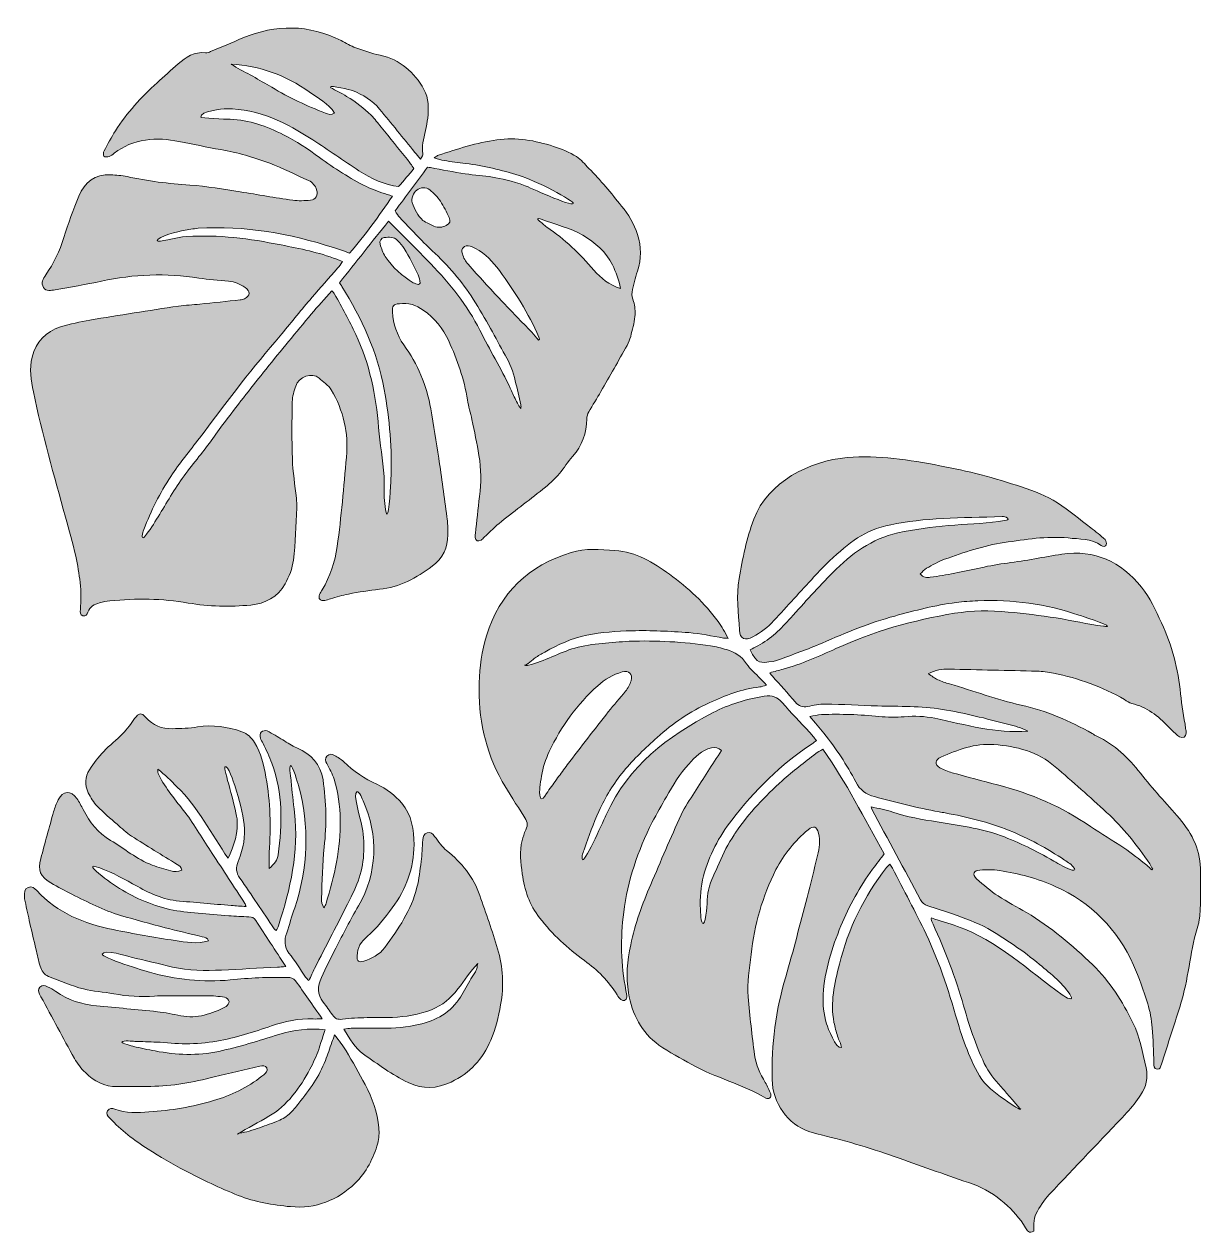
# Model space of a CAD drawing. Extents: x 66 to 255, y -247 to -54.
import ezdxf

# ---------------------------------------------------------------- set-up
doc = ezdxf.new("R2010")
doc.units = 0
doc.header["$MEASUREMENT"] = 0
doc.layers.add('Layer 2', color=7, linetype='Continuous', lineweight=0)

# ---------------------------------------------------------------- blocks, each defined once
blk = doc.blocks.new('Block_0')
at = {"layer": 'Layer 2', "true_color": 0x2d513e, "transparency": 33554687}
h = blk.add_hatch(color=129, dxfattribs=at)
h.dxf.hatch_style = 2
edge = h.paths.add_edge_path()
edge.add_spline(control_points=[(129.23, -95.47), (129.32, -95.39), (129.41, -95.32), (129.49, -95.24), (129.39, -94.79), (129.37, -94.3), (129.17, -93.9), (128.47, -92.48), (127.74, -91.07), (126.96, -89.69), (126.69, -89.22), (126.25, -88.84), (125.89, -88.43), (125.3, -87.77), (124.49, -87.9), (123.76, -87.94), (123.27, -87.96), (122.93, -88.51), (123.08, -89.01), (123.29, -89.69), (123.53, -90.38), (123.91, -90.97), (125.04, -92.75), (126.61, -94.09), (128.4, -95.17), (128.65, -95.32), (128.95, -95.37), (129.23, -95.47)], knot_values=[0, 0, 0, 0, 1, 1, 1, 2, 2, 2, 3, 3, 3, 4, 4, 4, 5, 5, 5, 6, 6, 6, 7, 7, 7, 8, 8, 8, 9, 9, 9, 9], degree=3, periodic=0)
edge = h.paths.add_edge_path()
edge.add_spline(control_points=[(129.93, -85.22), (130.52, -85.53), (131.1, -85.88), (131.71, -86.14), (132.37, -86.43), (133.03, -86.32), (133.66, -86), (134.29, -85.67), (134.43, -85.39), (134.13, -84.75), (133.72, -83.85), (133.29, -82.94), (132.73, -82.13), (132.27, -81.45), (131.67, -80.86), (131.04, -80.32), (130.44, -79.81), (129.54, -79.88), (128.94, -80.34), (128.44, -80.73), (128.02, -81.8), (128.22, -82.35), (128.59, -83.41), (129.09, -84.4), (129.93, -85.22)], knot_values=[0, 0, 0, 0, 1, 1, 1, 2, 2, 2, 3, 3, 3, 4, 4, 4, 5, 5, 5, 6, 6, 6, 7, 7, 7, 8, 8, 8, 8], degree=3, periodic=0)
edge = h.paths.add_edge_path()
edge.add_spline(control_points=[(99.23, -60.18), (99.35, -60.26), (99.48, -60.36), (99.61, -60.43), (101.66, -61.58), (103.73, -62.68), (105.75, -63.89), (108.49, -65.54), (111.36, -66.9), (114.35, -68.01), (114.77, -68.16), (115.22, -68.46), (115.81, -68.01), (114.81, -66.43), (113.16, -65.65), (111.74, -64.64), (108.02, -61.96), (103.84, -60.46), (99.23, -60.18)], knot_values=[0, 0, 0, 0, 1, 1, 1, 2, 2, 2, 3, 3, 3, 4, 4, 4, 5, 5, 5, 6, 6, 6, 6], degree=3, periodic=0)
edge = h.paths.add_edge_path()
edge.add_spline(control_points=[(161.55, -96.11), (161.32, -94.71), (160.84, -93.49), (160.26, -92.32), (159.21, -90.22), (157.55, -88.74), (155.54, -87.58), (153.44, -86.36), (151.08, -85.88), (148.87, -85), (148.8, -84.97), (147.88, -84.7), (148.44, -85.15), (148.93, -85.57), (149.31, -85.97), (149.76, -86.27), (152.64, -88.19), (155.07, -90.56), (157.31, -93.18), (158.4, -94.46), (159.77, -95.54), (161.55, -96.11)], knot_values=[0, 0, 0, 0, 1, 1, 1, 2, 2, 2, 3, 3, 3, 4, 4, 4, 5, 5, 5, 6, 6, 6, 7, 7, 7, 7], degree=3, periodic=0)
edge = h.paths.add_edge_path()
edge.add_spline(control_points=[(148.44, -104.35), (148.5, -104.3), (148.55, -104.25), (148.6, -104.21), (148.57, -104.1), (148.56, -103.98), (148.51, -103.88), (146.83, -100.08), (144.65, -96.58), (142.19, -93.23), (141.13, -91.79), (139.94, -90.55), (138.37, -89.7), (138.09, -89.55), (137.81, -89.39), (137.5, -89.32), (136.53, -89.11), (135.97, -89.63), (136.25, -90.57), (136.43, -91.16), (136.76, -91.75), (137.16, -92.22), (138.91, -94.18), (140.69, -96.11), (142.48, -98.03), (144.09, -99.74), (145.74, -101.41), (147.36, -103.1), (147.74, -103.5), (148.08, -103.94), (148.44, -104.35)], knot_values=[0, 0, 0, 0, 1, 1, 1, 2, 2, 2, 3, 3, 3, 4, 4, 4, 5, 5, 5, 6, 6, 6, 7, 7, 7, 8, 8, 8, 9, 9, 9, 10, 10, 10, 10], degree=3, periodic=0)
edge = h.paths.add_edge_path()
edge.add_spline(control_points=[(125.49, -83.67), (127.28, -81.27), (128.97, -79), (130.69, -76.7), (130.85, -76.72), (131, -76.71), (131.15, -76.74), (132.99, -77.08), (134.83, -77.47), (136.68, -77.74), (139.88, -78.21), (141.97, -78.06), (146.31, -79.65), (146.8, -79.81), (153.69, -83.04), (154, -82.51), (154.26, -82.08), (147.79, -78.74), (145.33, -77.99), (142.5, -77.14), (139.71, -76.44), (136.77, -76.1), (135.62, -75.97), (134.47, -75.8), (133.33, -75.62), (132.88, -75.55), (132.43, -75.4), (131.73, -75.21), (132.11, -74.97), (132.25, -74.83), (132.41, -74.78), (135.47, -73.75), (138.55, -72.77), (141.77, -72.31), (144.9, -71.87), (147.9, -72.39), (150.84, -73.36), (152.12, -73.77), (153.38, -74.31), (154.53, -74.99), (155.29, -75.44), (155.84, -76.24), (156.49, -76.87), (158.41, -78.73), (160.03, -80.85), (161.74, -82.9), (162.87, -84.25), (163.75, -85.76), (164.29, -87.46), (164.92, -89.43), (164.92, -91.36), (164.26, -93.33), (163.89, -94.42), (163.65, -95.56), (163.41, -96.69), (163.3, -97.18), (163.46, -97.65), (163.64, -98.16), (163.9, -98.92), (163.95, -99.8), (163.87, -100.61), (163.76, -101.67), (163.46, -102.72), (163.19, -103.76), (163.06, -104.26), (162.86, -104.75), (162.61, -105.2), (161.24, -107.67), (159.85, -110.13), (158.44, -112.59), (157.81, -113.7), (157.11, -114.76), (156.48, -115.87), (156.3, -116.2), (156.18, -116.6), (156.17, -116.97), (156.1, -119.24), (155.47, -121.26), (153.9, -122.98), (153.12, -123.83), (152.53, -124.85), (151.78, -125.72), (151.1, -126.5), (150.37, -127.25), (149.57, -127.89), (147.23, -129.75), (144.83, -131.54), (142.49, -133.4), (141.53, -134.17), (140.67, -135.06), (139.76, -135.89), (139.58, -136.06), (139.44, -136.26), (139.24, -136.39), (138.79, -136.68), (138.36, -136.47), (138.3, -135.94), (138.28, -135.74), (138.32, -135.54), (138.34, -135.34), (138.56, -133.36), (138.74, -131.37), (139, -129.39), (139.3, -127.2), (139.28, -125.01), (138.91, -122.83), (138.58, -120.91), (138.17, -118.99), (137.78, -117.08), (137.56, -116.02), (137.24, -114.99), (137.07, -113.93), (136.55, -110.62), (135.47, -107.51), (134.06, -104.49), (133.12, -102.51), (131.81, -100.83), (130, -99.57), (128.86, -98.79), (127.59, -98.33), (126.17, -98.53), (125.19, -98.66), (125, -98.84), (125.06, -99.85), (125.18, -101.76), (125.77, -103.57), (126.87, -105.1), (129.09, -108.21), (130.55, -111.61), (131.19, -115.36), (131.64, -118), (132.07, -120.63), (132.47, -123.27), (132.93, -126.39), (133.37, -129.51), (133.78, -132.64), (133.9, -133.59), (133.95, -134.55), (133.94, -135.51), (133.92, -137.58), (133.14, -139.28), (131.43, -140.55), (128.9, -142.44), (126.21, -143.91), (122.99, -144.24), (121.33, -144.42), (119.67, -144.71), (118.03, -145.01), (117.05, -145.2), (116.1, -145.52), (115.14, -145.78), (114.83, -145.87), (114.53, -145.99), (114.22, -146.04), (113.46, -146.15), (113.15, -145.76), (113.41, -145.06), (113.51, -144.81), (113.65, -144.56), (113.8, -144.32), (115.14, -142.19), (115.84, -139.87), (116.21, -137.38), (116.9, -132.63), (117.25, -127.86), (117.69, -123.1), (118.05, -119.21), (117.24, -115.63), (115.25, -112.32), (114.8, -111.57), (113.99, -111.03), (113.31, -110.43), (112.21, -109.43), (110.05, -110.27), (109.57, -111.71), (109.3, -112.54), (109.05, -113.41), (109.03, -114.27), (108.97, -117.3), (108.93, -120.34), (109.04, -123.36), (109.12, -125.47), (109.46, -127.57), (109.68, -129.68), (109.73, -130.19), (109.8, -130.71), (109.77, -131.23), (109.61, -134.02), (109.54, -136.82), (109.2, -139.59), (109.04, -140.9), (108.53, -142.23), (107.88, -143.4), (106.72, -145.5), (104.66, -146.56), (102.38, -146.77), (99.05, -147.07), (95.68, -147.03), (92.36, -146.45), (88.2, -145.73), (84.02, -145.68), (79.84, -146.11), (79.28, -146.17), (78.72, -146.26), (78.19, -146.42), (77.37, -146.65), (76.63, -147.03), (76.31, -147.92), (76.19, -148.26), (75.98, -148.63), (75.53, -148.5), (75.03, -148.35), (75.07, -147.91), (75.11, -147.5), (75.4, -144.6), (74.97, -141.76), (74.36, -138.95), (73.91, -136.84), (73.28, -134.78), (72.72, -132.7), (70.9, -126.04), (68.99, -119.41), (67.59, -112.65), (67.21, -110.81), (66.92, -108.93), (67.4, -107.07), (68.02, -104.65), (69.57, -103), (71.95, -102.26), (73.47, -101.78), (75.03, -101.43), (76.6, -101.17), (81.33, -100.38), (86.06, -99.64), (90.79, -98.92), (91.93, -98.75), (93.09, -98.73), (94.25, -98.61), (96.39, -98.39), (98.53, -98.16), (100.67, -97.93), (100.91, -97.91), (101.15, -97.85), (101.36, -97.75), (102.32, -97.28), (102.35, -96.55), (101.48, -95.93), (100.68, -95.37), (99.81, -95.03), (98.82, -94.95), (97.23, -94.81), (95.64, -94.68), (94.06, -94.43), (88.84, -93.61), (83.65, -93.81), (78.48, -94.93), (76.03, -95.47), (73.54, -95.86), (71.07, -96.3), (70.4, -96.42), (69.66, -96.63), (69.21, -95.93), (68.75, -95.21), (69.15, -94.53), (69.57, -93.94), (70.85, -92.09), (71.81, -90.1), (72.47, -87.94), (73.15, -85.69), (73.98, -83.48), (74.87, -81.31), (75.78, -79.06), (77.46, -77.8), (79.97, -77.91), (80.84, -77.95), (81.73, -77.99), (82.58, -78.18), (85.9, -78.92), (89.25, -79.32), (92.64, -79.55), (95.34, -79.73), (98.02, -80.23), (100.7, -80.64), (103.5, -81.06), (106.28, -81.58), (109.09, -81.97), (110.02, -82.1), (111, -82.04), (111.95, -81.96), (112.8, -81.89), (113.23, -81.12), (112.93, -80.3), (112.69, -79.66), (112.31, -79.11), (111.63, -78.82), (109.55, -77.91), (107.53, -76.86), (105.41, -76.06), (102.87, -75.11), (100.27, -74.33), (97.59, -73.87), (95.35, -73.49), (93.13, -72.98), (90.89, -72.56), (89.12, -72.22), (87.35, -72.04), (85.54, -72.34), (83.69, -72.64), (82, -73.28), (80.53, -74.45), (80.28, -74.65), (80.03, -74.89), (79.74, -74.98), (79.47, -75.06), (79.04, -75.07), (78.89, -74.92), (78.75, -74.77), (78.78, -74.31), (78.9, -74.08), (79.48, -72.98), (80.07, -71.9), (80.73, -70.86), (82.56, -67.97), (84.84, -65.47), (87.38, -63.19), (88.5, -62.18), (89.6, -61.14), (90.74, -60.14), (92, -59.04), (93.36, -58.18), (95.15, -58.37), (95.41, -58.4), (95.7, -58.28), (95.95, -58.18), (97.67, -57.46), (99.39, -56.71), (101.12, -56), (106.42, -53.79), (111.67, -53.82), (116.85, -56.41), (117.63, -56.8), (118.39, -57.28), (119.21, -57.58), (120.47, -58.04), (121.76, -58.48), (123.08, -58.76), (126.32, -59.46), (128.54, -61.45), (130.1, -64.25), (130.88, -65.66), (130.87, -67.26), (130.7, -68.81), (130.56, -70.15), (130.19, -71.47), (129.95, -72.8), (129.86, -73.36), (129.81, -73.86), (129.93, -74.52), (130.04, -74.72), (129.76, -74.97), (129.57, -75.4), (129.19, -74.95), (128.91, -74.64), (128.65, -74.31), (126.76, -72), (124.9, -69.67), (122.99, -67.37), (121.84, -65.99), (120.34, -65.08), (118.69, -64.43), (118.3, -64.28), (115.16, -63.53), (115.14, -63.85), (115.12, -64.06), (117.13, -64.91), (117.7, -65.35), (119.38, -66.32), (120.45, -67.23), (121.63, -68.37), (122.23, -68.95), (122.73, -69.63), (123.26, -70.28), (124.66, -72.01), (126.07, -73.73), (127.47, -75.47), (127.81, -75.9), (128.11, -76.37), (128.5, -76.91), (127.68, -77.88), (126.89, -78.81), (126.05, -79.8), (123.78, -79.53), (121.67, -78.52), (119.69, -77.24), (117.22, -75.63), (114.8, -73.93), (112.33, -72.32), (108.11, -69.57), (103.68, -67.35), (98.47, -67.34), (97.91, -67.34), (94.16, -67.73), (94.39, -68.66), (94.45, -68.85), (98.26, -69), (99.09, -69.02), (102.14, -69.11), (104.93, -70.14), (107.63, -71.5), (109.67, -72.52), (111.56, -73.78), (113.38, -75.13), (115.76, -76.89), (118.28, -78.44), (120.89, -79.8), (121.94, -80.35), (123.11, -80.65), (124.24, -81.06), (124.49, -81.15), (124.75, -81.21), (125.08, -81.31), (122.87, -84.49), (120.7, -87.57), (118.2, -90.43), (117.29, -90.12), (116.47, -89.81), (115.64, -89.55), (108.59, -87.31), (101.41, -85.98), (93.98, -86.47), (93.18, -86.53), (92.39, -86.65), (91.61, -86.8), (91.1, -86.89), (87.34, -87.84), (87.42, -88.44), (87.47, -88.88), (90.37, -87.85), (92.14, -87.78), (97.2, -87.46), (102.17, -88.11), (107.25, -89.13), (110.27, -89.74), (113.28, -90.3), (116.16, -91.43), (116.41, -91.53), (116.67, -91.63), (117.07, -91.78), (116.78, -92.19), (116.57, -92.55), (116.29, -92.87), (114.93, -94.43), (113.52, -95.95), (112.17, -97.53), (110.54, -99.45), (108.96, -101.4), (107.36, -103.34), (107.01, -103.77), (106.67, -104.22), (106.3, -104.64), (101.98, -109.57), (98.12, -114.86), (94.16, -120.07), (92.62, -122.1), (90.99, -124.06), (89.59, -126.19), (87.84, -128.85), (86.39, -131.7), (85.28, -134.68), (85.15, -135.01), (85.03, -135.35), (84.99, -135.71), (84.98, -135.81), (84.98, -135.93), (85.06, -135.98), (85.18, -136.05), (85.31, -135.93), (85.4, -135.83), (86.99, -133.79), (88.19, -131.53), (89.55, -129.34), (90.92, -127.13), (92.43, -125.02), (94.09, -123.02), (95.63, -121.16), (96.96, -119.12), (98.43, -117.2), (100.54, -114.45), (102.67, -111.7), (104.84, -108.99), (107.22, -106.04), (109.64, -103.12), (112.07, -100.2), (113.11, -98.95), (114.23, -97.76), (115.36, -96.48), (115.57, -96.71), (115.73, -96.84), (115.81, -96.99), (116.95, -99.14), (118.15, -101.26), (119.19, -103.45), (121.4, -108.12), (122.44, -113.22), (122.85, -118.34), (123.08, -121.13), (123.49, -123.4), (123.72, -126.18), (123.81, -127.29), (123.65, -128.91), (123.79, -130.02), (123.87, -130.64), (123.87, -131.35), (124.08, -131.94), (124.1, -132), (124.13, -132.24), (124.23, -132.24), (124.51, -132.26), (124.79, -127.19), (124.81, -126.75), (125.05, -121.95), (124.61, -116.99), (123.74, -112.26), (122.63, -106.3), (120.18, -100.87), (116.96, -95.76), (116.86, -95.59), (116.76, -95.42), (116.6, -95.17), (119.22, -91.87), (121.84, -88.58), (124.42, -85.33), (126.71, -87.63), (128.99, -89.86), (131.19, -92.16), (134.26, -95.37), (137.06, -98.77), (139.05, -102.79), (140.6, -105.89), (142.46, -108.86), (143.9, -112.03), (143.97, -112.18), (144.04, -112.33), (144.11, -112.48), (144.4, -113.14), (144.72, -113.79), (145.06, -114.44), (145.22, -114.74), (145.39, -115.04), (145.6, -115.31), (145.67, -115.13), (145.63, -114.93), (145.59, -114.74), (145.32, -113.45), (145.04, -112.16), (144.71, -110.88), (144.35, -109.43), (143.89, -108.06), (143.11, -106.78), (142.28, -105.39), (141.57, -103.93), (140.78, -102.52), (139.89, -100.92), (138.97, -99.34), (138, -97.8), (136.19, -94.94), (133.92, -92.4), (131.44, -90.06), (129.64, -88.36), (127.96, -86.55), (126.25, -84.76), (125.95, -84.46), (125.76, -84.06), (125.49, -83.67)], knot_values=[0, 0, 0, 0, 1, 1, 1, 2, 2, 2, 3, 3, 3, 4, 4, 4, 5, 5, 5, 6, 6, 6, 7, 7, 7, 8, 8, 8, 9, 9, 9, 10, 10, 10, 11, 11, 11, 12, 12, 12, 13, 13, 13, 14, 14, 14, 15, 15, 15, 16, 16, 16, 17, 17, 17, 18, 18, 18, 19, 19, 19, 20, 20, 20, 21, 21, 21, 22, 22, 22, 23, 23, 23, 24, 24, 24, 25, 25, 25, 26, 26, 26, 27, 27, 27, 28, 28, 28, 29, 29, 29, 30, 30, 30, 31, 31, 31, 32, 32, 32, 33, 33, 33, 34, 34, 34, 35, 35, 35, 36, 36, 36, 37, 37, 37, 38, 38, 38, 39, 39, 39, 40, 40, 40, 41, 41, 41, 42, 42, 42, 43, 43, 43, 44, 44, 44, 45, 45, 45, 46, 46, 46, 47, 47, 47, 48, 48, 48, 49, 49, 49, 50, 50, 50, 51, 51, 51, 52, 52, 52, 53, 53, 53, 54, 54, 54, 55, 55, 55, 56, 56, 56, 57, 57, 57, 58, 58, 58, 59, 59, 59, 60, 60, 60, 61, 61, 61, 62, 62, 62, 63, 63, 63, 64, 64, 64, 65, 65, 65, 66, 66, 66, 67, 67, 67, 68, 68, 68, 69, 69, 69, 70, 70, 70, 71, 71, 71, 72, 72, 72, 73, 73, 73, 74, 74, 74, 75, 75, 75, 76, 76, 76, 77, 77, 77, 78, 78, 78, 79, 79, 79, 80, 80, 80, 81, 81, 81, 82, 82, 82, 83, 83, 83, 84, 84, 84, 85, 85, 85, 86, 86, 86, 87, 87, 87, 88, 88, 88, 89, 89, 89, 90, 90, 90, 91, 91, 91, 92, 92, 92, 93, 93, 93, 94, 94, 94, 95, 95, 95, 96, 96, 96, 97, 97, 97, 98, 98, 98, 99, 99, 99, 100, 100, 100, 101, 101, 101, 102, 102, 102, 103, 103, 103, 104, 104, 104, 105, 105, 105, 106, 106, 106, 107, 107, 107, 108, 108, 108, 109, 109, 109, 110, 110, 110, 111, 111, 111, 112, 112, 112, 113, 113, 113, 114, 114, 114, 115, 115, 115, 116, 116, 116, 117, 117, 117, 118, 118, 118, 119, 119, 119, 120, 120, 120, 121, 121, 121, 122, 122, 122, 123, 123, 123, 124, 124, 124, 125, 125, 125, 126, 126, 126, 127, 127, 127, 128, 128, 128, 129, 129, 129, 130, 130, 130, 131, 131, 131, 132, 132, 132, 133, 133, 133, 134, 134, 134, 135, 135, 135, 136, 136, 136, 137, 137, 137, 138, 138, 138, 139, 139, 139, 140, 140, 140, 141, 141, 141, 142, 142, 142, 143, 143, 143, 144, 144, 144, 145, 145, 145, 146, 146, 146, 147, 147, 147, 148, 148, 148, 149, 149, 149, 150, 150, 150, 151, 151, 151, 152, 152, 152, 153, 153, 153, 154, 154, 154, 155, 155, 155, 156, 156, 156, 157, 157, 157, 158, 158, 158, 159, 159, 159, 160, 160, 160, 161, 161, 161, 162, 162, 162, 163, 163, 163, 164, 164, 164, 165, 165, 165, 166, 166, 166, 167, 167, 167, 168, 168, 168, 169, 169, 169, 170, 170, 170, 171, 171, 171, 172, 172, 172, 173, 173, 173, 174, 174, 174, 175, 175, 175, 176, 176, 176, 177, 177, 177, 178, 178, 178, 179, 179, 179, 180, 180, 180, 181, 181, 181, 182, 182, 182, 183, 183, 183, 184, 184, 184, 185, 185, 185, 186, 186, 186, 187, 187, 187, 188, 188, 188, 189, 189, 189, 190, 190, 190, 191, 191, 191, 191], degree=3, periodic=0)
h = blk.add_hatch(color=129, dxfattribs=at)
h.dxf.hatch_style = 2
edge = h.paths.add_edge_path()
edge.add_spline(control_points=[(148.74, -177.61), (148.78, -177.7), (148.85, -177.77), (148.93, -177.8), (149.22, -177.91), (149.75, -176.88), (149.91, -176.65), (150.44, -175.92), (150.97, -175.18), (151.5, -174.45), (152.01, -173.75), (152.52, -173.06), (153.05, -172.37), (155.23, -169.53), (157.4, -166.68), (159.61, -163.86), (160.49, -162.73), (161.49, -161.69), (162.37, -160.57), (162.76, -160.07), (163.08, -159.49), (163.25, -158.89), (163.58, -157.8), (162.93, -157.21), (161.83, -157.49), (160.33, -157.88), (159.05, -158.68), (157.91, -159.7), (154.61, -162.67), (152.06, -166.21), (150.16, -170.2), (149.56, -171.45), (149.15, -172.79), (148.93, -174.15), (148.83, -174.76), (148.71, -175.37), (148.66, -175.99), (148.64, -176.28), (148.52, -177.19), (148.74, -177.61)], knot_values=[0, 0, 0, 0, 1, 1, 1, 2, 2, 2, 3, 3, 3, 4, 4, 4, 5, 5, 5, 6, 6, 6, 7, 7, 7, 8, 8, 8, 9, 9, 9, 10, 10, 10, 11, 11, 11, 12, 12, 12, 13, 13, 13, 13], degree=3, periodic=0)
edge = h.paths.add_edge_path()
edge.add_spline(control_points=[(246.6, -189.16), (246.64, -189.13), (246.69, -189.1), (246.74, -189.07), (246.58, -188.79), (246.44, -188.49), (246.26, -188.21), (244.29, -185.19), (242, -182.43), (239.37, -179.97), (236.69, -177.47), (233.92, -175.07), (231.15, -172.67), (228.34, -170.24), (224.92, -169.37), (221.33, -169.1), (218.29, -168.87), (215.53, -169.95), (212.82, -171.14), (211.87, -171.56), (211.8, -172.27), (212.68, -172.81), (213.28, -173.18), (213.98, -173.42), (214.66, -173.61), (217.08, -174.29), (219.49, -174.95), (221.92, -175.57), (227.26, -176.92), (232.23, -179.1), (236.78, -182.22), (238.52, -183.41), (240.37, -184.45), (242.12, -185.64), (243.4, -186.5), (244.6, -187.49), (245.82, -188.44), (246.1, -188.66), (246.34, -188.92), (246.6, -189.16)], knot_values=[0, 0, 0, 0, 1, 1, 1, 2, 2, 2, 3, 3, 3, 4, 4, 4, 5, 5, 5, 6, 6, 6, 7, 7, 7, 8, 8, 8, 9, 9, 9, 10, 10, 10, 11, 11, 11, 12, 12, 12, 13, 13, 13, 13], degree=3, periodic=0)
edge = h.paths.add_edge_path()
edge.add_spline(control_points=[(209.54, -141.78), (210.03, -142.47), (210.63, -142.38), (211.15, -142.32), (212.46, -142.15), (213.76, -141.94), (215.05, -141.69), (217.86, -141.15), (220.65, -140.39), (223.49, -140.05), (226.42, -139.71), (229.3, -139.06), (232.21, -138.64), (237.47, -137.88), (241.65, -139.82), (244.93, -143.89), (246.32, -145.62), (247.22, -147.63), (248.15, -149.61), (249.86, -153.22), (250.81, -157.03), (251.2, -160.99), (251.39, -162.86), (251.75, -164.7), (252.02, -166.56), (252.06, -166.79), (252.12, -167.03), (252.11, -167.27), (252.07, -167.91), (251.58, -168.18), (251.03, -167.87), (250.79, -167.74), (250.58, -167.54), (250.38, -167.35), (250, -167), (249.61, -166.65), (249.26, -166.26), (247.63, -164.51), (245.79, -163.11), (243.4, -162.52), (242.99, -162.41), (242.61, -162.15), (242.23, -161.92), (238.7, -159.83), (234.88, -158.48), (230.86, -157.7), (230, -157.53), (229.12, -157.39), (228.25, -157.37), (223.54, -157.24), (218.84, -157.14), (214.13, -157.04), (213.06, -157.02), (212.01, -157.15), (210.81, -157.77), (211.42, -158.16), (211.85, -158.5), (212.33, -158.72), (212.94, -159), (213.59, -159.21), (214.24, -159.4), (218.06, -160.5), (221.78, -161.92), (225.69, -162.79), (229.7, -163.69), (233.49, -165.32), (237.08, -167.36), (237.32, -167.5), (237.55, -167.66), (237.8, -167.78), (240.69, -169.08), (242.87, -171.28), (244.78, -173.69), (246.76, -176.19), (248.93, -178.53), (251.02, -180.94), (253.15, -183.42), (254.45, -186.2), (254.38, -189.54), (254.33, -192.21), (254.6, -194.89), (254.12, -197.54), (254.11, -197.62), (254.11, -197.7), (254.09, -197.78), (252.77, -201.76), (252.58, -206), (251.4, -210.01), (250.65, -212.57), (249.8, -215.1), (248.99, -217.65), (248.71, -218.52), (248.4, -219.39), (248.14, -220.26), (248.02, -220.65), (248, -221.13), (247.47, -221.09), (246.85, -221.04), (246.95, -220.5), (246.93, -220.07), (246.85, -218.19), (246.85, -216.31), (246.68, -214.45), (246.56, -213.15), (246.33, -211.83), (245.94, -210.59), (245.28, -208.5), (244.58, -206.41), (243.68, -204.41), (241.1, -198.65), (236.93, -194.43), (231.14, -191.81), (228.28, -190.52), (225.28, -189.75), (222.21, -189.27), (221.19, -189.1), (220.13, -189.12), (219.1, -189.19), (218.05, -189.27), (217.8, -189.88), (218.56, -190.59), (219.63, -191.59), (220.78, -192.53), (222.01, -193.34), (223.47, -194.31), (225.05, -195.09), (226.55, -195.99), (230.45, -198.31), (233.87, -201.23), (237.14, -204.36), (239.93, -207.03), (241.9, -210.24), (243.58, -213.65), (244.7, -215.92), (245.15, -218.41), (245.69, -220.86), (246.02, -222.41), (245.71, -223.9), (244.81, -225.21), (244.14, -226.19), (243.43, -227.17), (242.61, -228.03), (238.48, -232.42), (234.29, -236.74), (230.18, -241.14), (229.34, -242.03), (228.69, -243.12), (228.07, -244.18), (227.8, -244.63), (227.8, -245.24), (227.73, -245.79), (227.68, -246.21), (227.72, -246.64), (227.72, -247.02), (226.94, -247.42), (226.66, -246.91), (226.4, -246.47), (225.5, -244.95), (224.33, -243.64), (222.99, -242.49), (221.5, -241.2), (219.85, -240.16), (217.99, -239.5), (214.05, -238.1), (210.08, -236.77), (206.15, -235.34), (202.06, -233.85), (197.91, -232.59), (193.68, -231.6), (193.06, -231.46), (192.44, -231.29), (191.84, -231.09), (188.25, -229.86), (185.93, -226.53), (185.83, -222.71), (185.69, -217.11), (186.42, -211.66), (188, -206.29), (189.24, -202.09), (190.31, -197.83), (191.43, -193.59), (192.02, -191.36), (192.54, -189.11), (193.1, -186.86), (193.39, -185.69), (193.56, -184.51), (193.27, -183.31), (192.99, -182.21), (192.47, -182), (191.59, -182.74), (189.47, -184.53), (187.72, -186.64), (186.45, -189.13), (184.28, -193.41), (182.99, -197.95), (182.46, -202.72), (182.21, -204.98), (181.76, -207.23), (181.98, -209.51), (182.27, -212.6), (182.61, -215.7), (183.01, -218.78), (183.22, -220.38), (183.92, -221.82), (184.74, -223.21), (185.09, -223.79), (185.37, -224.41), (185.62, -225.04), (185.69, -225.21), (185.6, -225.55), (185.46, -225.67), (185.32, -225.79), (184.98, -225.8), (184.81, -225.71), (181.07, -223.46), (176.75, -222.46), (172.96, -220.33), (171.18, -219.34), (169.38, -218.38), (167.72, -217.21), (164.87, -215.19), (163.43, -212.25), (162.85, -208.86), (162.4, -206.27), (162.63, -203.72), (163.19, -201.15), (163.92, -197.81), (165.05, -194.63), (166.4, -191.52), (168.01, -187.79), (169.58, -184.03), (171.26, -180.33), (171.83, -179.07), (172.69, -177.94), (173.43, -176.76), (174.84, -174.54), (176.26, -172.33), (177.71, -170.06), (177.28, -169.61), (176.75, -169.52), (176.13, -169.65), (174.53, -169.98), (173.52, -171.14), (172.49, -172.23), (171.02, -173.78), (169.98, -175.63), (168.92, -177.47), (168.15, -178.81), (167.35, -180.16), (166.65, -181.54), (164.33, -186.09), (162.71, -190.89), (162.07, -195.95), (161.54, -200.12), (161.61, -204.32), (162.44, -208.47), (162.51, -208.81), (162.57, -209.18), (162.55, -209.53), (162.51, -210.06), (162.02, -210.26), (161.61, -209.93), (161.37, -209.73), (161.18, -209.45), (161.02, -209.18), (159.68, -206.96), (157.87, -205.21), (155.78, -203.68), (153.11, -201.71), (150.65, -199.5), (148.61, -196.85), (147.01, -194.77), (146.18, -192.39), (145.84, -189.81), (145.61, -188.03), (145.35, -186.24), (145.83, -184.46), (145.99, -183.88), (146.11, -183.28), (146.4, -182.76), (146.86, -181.92), (146.58, -181.31), (146.11, -180.59), (144.91, -178.75), (143.72, -176.91), (142.64, -175), (139.87, -170.12), (138.79, -164.8), (138.93, -159.24), (139, -156.69), (139.35, -154.13), (140.1, -151.68), (142.23, -144.82), (146.88, -140.46), (153.66, -138.35), (155.94, -137.64), (158.3, -137.87), (160.67, -138.03), (164.07, -138.25), (166.77, -139.96), (169.41, -141.85), (172.39, -143.98), (175.02, -146.47), (177.2, -149.41), (177.78, -150.2), (178.22, -151.11), (178.82, -152.12), (178.44, -152.08), (178.24, -152.08), (178.03, -152.05), (176.18, -151.75), (174.35, -151.32), (172.49, -151.19), (169.46, -150.98), (166.42, -150.81), (163.4, -150.89), (160.98, -150.95), (158.55, -151.12), (156.17, -151.61), (153.71, -152.13), (151.59, -153.08), (149.43, -154.31), (148.91, -154.61), (148.39, -154.9), (147.89, -155.23), (147.65, -155.39), (146.45, -156.54), (146.2, -156.42), (146.4, -156.5), (146.63, -156.46), (146.83, -156.41), (149.4, -155.79), (151.72, -154.4), (154.25, -153.66), (155.68, -153.25), (157.16, -153.05), (158.63, -152.92), (160.07, -152.8), (161.51, -152.64), (162.95, -152.58), (167.3, -152.41), (171.64, -152.67), (175.96, -153.28), (176.82, -153.4), (177.67, -153.67), (178.51, -153.9), (179.85, -154.28), (180.95, -154.94), (181.74, -156.18), (182.32, -157.07), (183.19, -157.76), (183.94, -158.54), (184.23, -158.85), (184.53, -159.17), (184.95, -159.61), (184.48, -159.73), (184.16, -159.85), (183.84, -159.89), (180.99, -160.22), (178.33, -161.24), (175.78, -162.41), (172.73, -163.82), (169.93, -165.69), (167.43, -167.96), (165.54, -169.66), (163.7, -171.43), (162.07, -173.38), (160.43, -175.34), (159.18, -177.48), (158.11, -179.8), (157.22, -181.73), (156.46, -183.76), (155.79, -185.78), (155.67, -186.15), (155.22, -187.12), (155.48, -187.5), (155.5, -187.52), (155.52, -187.54), (155.54, -187.55), (155.97, -187.74), (159.05, -180.84), (159.32, -180.26), (162.88, -172.47), (168.99, -167.86), (176.4, -163.98), (178.92, -162.66), (181.69, -161.83), (184.56, -161.37), (185.87, -161.16), (186.62, -161.47), (187.42, -162.38), (188.84, -164), (190.35, -165.53), (191.82, -167.11), (192.19, -167.51), (192.52, -167.97), (192.92, -168.45), (192.66, -168.65), (192.46, -168.83), (192.24, -168.97), (187.22, -172.29), (183.01, -176.46), (179.36, -181.19), (177.35, -183.8), (175.7, -186.92), (174.85, -190.11), (174.38, -191.87), (174.27, -193.66), (174.35, -195.47), (174.36, -195.76), (174.43, -197.83), (174.78, -197.75), (174.97, -197.7), (175.08, -197.25), (175.12, -197.1), (175.5, -195.32), (175.37, -193.7), (175.64, -192.4), (176, -190.65), (176.68, -189.73), (177.35, -188.08), (178, -186.5), (178.82, -184.98), (179.76, -183.54), (179.84, -183.41), (179.93, -183.28), (180.02, -183.15), (182.11, -180.05), (184.7, -177.39), (187.45, -174.89), (189.15, -173.34), (191.02, -171.96), (192.82, -170.52), (193.12, -170.28), (193.5, -170.13), (193.97, -169.86), (197.73, -175.19), (200.59, -180.93), (203.78, -186.59), (203.16, -187.42), (202.53, -188.23), (201.92, -189.07), (199.87, -191.87), (198.14, -194.91), (196.83, -198.14), (195.46, -201.53), (194.2, -205.42), (194.01, -209.09), (193.92, -210.67), (194.08, -212.27), (194.54, -213.79), (194.77, -214.52), (195.98, -217.81), (196.95, -217.62), (196.87, -216.99), (196.49, -216.41), (196.3, -215.8), (196.07, -215.07), (195.88, -214.33), (195.73, -213.58), (195.11, -210.34), (195.81, -207.45), (196.6, -204.27), (198.01, -198.57), (200.54, -193.42), (204.15, -188.79), (204.29, -188.62), (204.47, -188.46), (204.67, -188.25), (204.83, -188.5), (204.98, -188.69), (205.09, -188.9), (206.89, -192.41), (208.76, -195.89), (210.47, -199.45), (212.76, -204.21), (214.29, -209.25), (215.76, -214.31), (216.24, -215.95), (216.84, -217.56), (217.53, -219.13), (218.27, -220.8), (218.96, -222.44), (220.29, -223.75), (221.57, -225.01), (223.17, -226.06), (224.69, -227.02), (224.81, -227.1), (225.45, -227.6), (225.62, -227.49), (225.6, -227.51), (223.06, -224.56), (222.81, -224.28), (221.79, -223.17), (220.8, -222.01), (220.08, -220.68), (219.29, -219.25), (218.75, -217.7), (218.15, -216.18), (217.48, -214.47), (217, -212.69), (216.48, -210.93), (215.17, -206.45), (213.56, -202.07), (211.58, -197.84), (211.46, -197.59), (211.37, -197.32), (211.28, -197.06), (211.27, -197.04), (211.3, -197), (211.36, -196.87), (212.73, -197.31), (214.12, -197.74), (215.5, -198.21), (221.85, -200.4), (226.86, -205.32), (232.25, -209.15), (232.62, -209.41), (233.01, -209.69), (233.46, -209.78), (233.58, -209.81), (233.73, -209.8), (233.77, -209.69), (233.8, -209.62), (233.76, -209.54), (233.72, -209.47), (232.51, -207.39), (230.47, -205.83), (228.65, -204.32), (226.02, -202.13), (223.27, -200.28), (220.35, -198.53), (218.55, -197.61), (216.62, -196.93), (214.72, -196.22), (213.42, -195.72), (212.07, -195.34), (210.74, -194.92), (210.22, -194.76), (209.86, -194.46), (209.6, -193.97), (207, -189.11), (204.38, -184.27), (201.77, -179.43), (201.73, -179.36), (201.74, -179.28), (201.69, -179.08), (202.88, -179.35), (204.05, -179.52), (205.14, -179.91), (207.45, -180.74), (209.86, -181.09), (212.25, -181.49), (215.66, -182.06), (219.17, -182.47), (222.41, -183.68), (225.62, -184.88), (227.79, -185.97), (230.94, -187.76), (231.65, -188.17), (233.07, -189), (233.86, -189.19), (234.02, -189.23), (234.25, -189.22), (234.26, -189.06), (234.26, -188.99), (234.23, -188.93), (234.19, -188.88), (233.78, -188.34), (233.22, -187.96), (232.65, -187.59), (229.84, -185.75), (226.88, -184.1), (223.76, -182.84), (220.48, -181.52), (216.99, -180.7), (213.53, -180.05), (213.21, -179.99), (212.88, -179.93), (212.55, -179.87), (209.05, -179.26), (205.63, -178.35), (202.21, -177.44), (200.87, -177.09), (199.89, -176.39), (199.23, -175.1), (197.8, -172.33), (196.05, -169.76), (194.12, -167.3), (193.44, -166.43), (192.69, -165.6), (191.85, -164.62), (192.53, -164.5), (193.13, -164.35), (193.73, -164.32), (196.8, -164.18), (199.87, -164.3), (202.93, -164.61), (204.28, -164.75), (205.65, -164.75), (206.99, -164.65), (208.64, -164.51), (210.27, -164.57), (211.88, -164.9), (216.85, -165.91), (221.62, -167.4), (226.74, -166.94), (225.73, -166.42), (224.62, -166.13), (223.53, -165.85), (220.08, -164.95), (216.62, -164.05), (213.09, -163.48), (209.61, -162.92), (206.22, -163.03), (202.72, -162.92), (199.93, -162.83), (197.14, -162.67), (194.35, -162.63), (193.41, -162.61), (192.45, -162.85), (191.51, -163.01), (190.7, -163.14), (190.09, -162.98), (189.53, -162.29), (188.36, -160.87), (187.1, -159.54), (185.88, -158.17), (185.75, -158.02), (185.64, -157.86), (185.47, -157.62), (186.22, -157.41), (186.91, -157.23), (187.59, -157.04), (190.52, -156.23), (193.29, -155), (196.04, -153.74), (202.09, -150.96), (208.45, -149.19), (215, -148.1), (217.85, -147.63), (220.73, -147.62), (223.6, -147.9), (226.17, -148.14), (228.74, -148.44), (231.29, -148.84), (233.83, -149.24), (236.34, -149.84), (238.89, -150.16), (238.95, -150.17), (239.49, -150.27), (239.52, -150.19), (239.63, -149.84), (235.25, -148.49), (234.9, -148.37), (229.74, -146.59), (224.21, -145.88), (218.76, -146.09), (217.6, -146.13), (216.43, -146.22), (215.27, -146.37), (211.95, -146.78), (208.71, -147.66), (205.47, -148.53), (201.45, -149.61), (197.64, -151.21), (193.84, -152.86), (191.5, -153.87), (189.08, -154.7), (186.7, -155.61), (186.48, -155.69), (186.24, -155.76), (186.01, -155.79), (183.86, -156.06), (183.47, -156.29), (182.31, -153.92), (182.72, -153.71), (183.12, -153.49), (183.53, -153.29), (185.65, -152.23), (187.24, -150.55), (188.8, -148.83), (191.03, -146.38), (193.21, -143.89), (195.55, -141.55), (198.49, -138.61), (201.79, -136.12), (205.94, -135.22), (208.62, -134.64), (211.34, -134.31), (214.07, -134.06), (216.74, -133.81), (219.45, -133.75), (222.1, -133.39), (222.51, -133.34), (222.91, -133.28), (223.32, -133.21), (223.44, -133.19), (223.6, -133.13), (223.6, -133.01), (223.6, -132.93), (223.54, -132.88), (223.48, -132.84), (223.23, -132.67), (222.92, -132.6), (222.63, -132.61), (216.05, -132.82), (210.05, -132.8), (204.81, -133.91), (200.44, -134.84), (198.26, -136.69), (195.03, -139.72), (194.15, -140.54), (193.32, -141.39), (192.51, -142.28), (190.38, -144.61), (188.25, -146.93), (186.13, -149.26), (185.15, -150.34), (184, -151.18), (182.73, -151.88), (181.52, -152.55), (180.67, -152.19), (180.6, -150.78), (180.47, -148.04), (180.04, -145.3), (180.53, -142.54), (181.11, -139.32), (181.73, -136.12), (182.9, -133.04), (185.16, -127.04), (191.79, -123.72), (197.86, -123.16), (202.78, -122.7), (207.84, -123.57), (212.65, -124.47), (217.1, -125.29), (221.48, -126.43), (225.76, -127.87), (227.78, -128.56), (229.71, -129.24), (231.51, -130.41), (233.37, -131.61), (235.05, -133.07), (236.82, -134.4), (237.61, -134.99), (238.39, -135.63), (239.12, -136.3), (239.3, -136.47), (239.4, -136.9), (239.32, -137.12), (239.17, -137.47), (238.8, -137.43), (238.5, -137.22), (236.89, -136.12), (235, -136.22), (233.2, -136.04), (229.75, -135.7), (226.37, -136.28), (222.97, -136.77), (219.66, -137.25), (216.56, -138.35), (213.44, -139.45), (212.44, -139.8), (211.49, -140.36), (210.55, -140.88), (210.17, -141.1), (209.88, -141.47), (209.54, -141.78)], knot_values=[0, 0, 0, 0, 1, 1, 1, 2, 2, 2, 3, 3, 3, 4, 4, 4, 5, 5, 5, 6, 6, 6, 7, 7, 7, 8, 8, 8, 9, 9, 9, 10, 10, 10, 11, 11, 11, 12, 12, 12, 13, 13, 13, 14, 14, 14, 15, 15, 15, 16, 16, 16, 17, 17, 17, 18, 18, 18, 19, 19, 19, 20, 20, 20, 21, 21, 21, 22, 22, 22, 23, 23, 23, 24, 24, 24, 25, 25, 25, 26, 26, 26, 27, 27, 27, 28, 28, 28, 29, 29, 29, 30, 30, 30, 31, 31, 31, 32, 32, 32, 33, 33, 33, 34, 34, 34, 35, 35, 35, 36, 36, 36, 37, 37, 37, 38, 38, 38, 39, 39, 39, 40, 40, 40, 41, 41, 41, 42, 42, 42, 43, 43, 43, 44, 44, 44, 45, 45, 45, 46, 46, 46, 47, 47, 47, 48, 48, 48, 49, 49, 49, 50, 50, 50, 51, 51, 51, 52, 52, 52, 53, 53, 53, 54, 54, 54, 55, 55, 55, 56, 56, 56, 57, 57, 57, 58, 58, 58, 59, 59, 59, 60, 60, 60, 61, 61, 61, 62, 62, 62, 63, 63, 63, 64, 64, 64, 65, 65, 65, 66, 66, 66, 67, 67, 67, 68, 68, 68, 69, 69, 69, 70, 70, 70, 71, 71, 71, 72, 72, 72, 73, 73, 73, 74, 74, 74, 75, 75, 75, 76, 76, 76, 77, 77, 77, 78, 78, 78, 79, 79, 79, 80, 80, 80, 81, 81, 81, 82, 82, 82, 83, 83, 83, 84, 84, 84, 85, 85, 85, 86, 86, 86, 87, 87, 87, 88, 88, 88, 89, 89, 89, 90, 90, 90, 91, 91, 91, 92, 92, 92, 93, 93, 93, 94, 94, 94, 95, 95, 95, 96, 96, 96, 97, 97, 97, 98, 98, 98, 99, 99, 99, 100, 100, 100, 101, 101, 101, 102, 102, 102, 103, 103, 103, 104, 104, 104, 105, 105, 105, 106, 106, 106, 107, 107, 107, 108, 108, 108, 109, 109, 109, 110, 110, 110, 111, 111, 111, 112, 112, 112, 113, 113, 113, 114, 114, 114, 115, 115, 115, 116, 116, 116, 117, 117, 117, 118, 118, 118, 119, 119, 119, 120, 120, 120, 121, 121, 121, 122, 122, 122, 123, 123, 123, 124, 124, 124, 125, 125, 125, 126, 126, 126, 127, 127, 127, 128, 128, 128, 129, 129, 129, 130, 130, 130, 131, 131, 131, 132, 132, 132, 133, 133, 133, 134, 134, 134, 135, 135, 135, 136, 136, 136, 137, 137, 137, 138, 138, 138, 139, 139, 139, 140, 140, 140, 141, 141, 141, 142, 142, 142, 143, 143, 143, 144, 144, 144, 145, 145, 145, 146, 146, 146, 147, 147, 147, 148, 148, 148, 149, 149, 149, 150, 150, 150, 151, 151, 151, 152, 152, 152, 153, 153, 153, 154, 154, 154, 155, 155, 155, 156, 156, 156, 157, 157, 157, 158, 158, 158, 159, 159, 159, 160, 160, 160, 161, 161, 161, 162, 162, 162, 163, 163, 163, 164, 164, 164, 165, 165, 165, 166, 166, 166, 167, 167, 167, 168, 168, 168, 169, 169, 169, 170, 170, 170, 171, 171, 171, 172, 172, 172, 173, 173, 173, 174, 174, 174, 175, 175, 175, 176, 176, 176, 177, 177, 177, 178, 178, 178, 179, 179, 179, 180, 180, 180, 181, 181, 181, 182, 182, 182, 183, 183, 183, 184, 184, 184, 185, 185, 185, 186, 186, 186, 187, 187, 187, 188, 188, 188, 189, 189, 189, 190, 190, 190, 191, 191, 191, 192, 192, 192, 193, 193, 193, 194, 194, 194, 195, 195, 195, 196, 196, 196, 197, 197, 197, 198, 198, 198, 199, 199, 199, 200, 200, 200, 201, 201, 201, 202, 202, 202, 203, 203, 203, 204, 204, 204, 205, 205, 205, 206, 206, 206, 207, 207, 207, 208, 208, 208, 209, 209, 209, 210, 210, 210, 211, 211, 211, 212, 212, 212, 213, 213, 213, 214, 214, 214, 215, 215, 215, 216, 216, 216, 217, 217, 217, 218, 218, 218, 219, 219, 219, 220, 220, 220, 221, 221, 221, 222, 222, 222, 223, 223, 223, 224, 224, 224, 225, 225, 225, 226, 226, 226, 227, 227, 227, 228, 228, 228, 229, 229, 229, 230, 230, 230, 231, 231, 231, 232, 232, 232, 233, 233, 233, 234, 234, 234, 235, 235, 235, 236, 236, 236, 237, 237, 237, 238, 238, 238, 239, 239, 239, 240, 240, 240, 241, 241, 241, 242, 242, 242, 243, 243, 243, 244, 244, 244, 245, 245, 245, 246, 246, 246, 247, 247, 247, 248, 248, 248, 249, 249, 249, 250, 250, 250, 251, 251, 251, 252, 252, 252, 253, 253, 253, 254, 254, 254, 255, 255, 255, 256, 256, 256, 256], degree=3, periodic=0)
h = blk.add_hatch(color=129, dxfattribs=at)
h.dxf.hatch_style = 2
edge = h.paths.add_edge_path()
edge.add_spline(control_points=[(114.29, -214.76), (114.25, -214.76), (113.36, -217.66), (113.26, -217.93), (112.86, -219.01), (112.39, -220.06), (111.85, -221.08), (110.32, -223.93), (108.18, -226.99), (105.3, -228.61), (103.62, -229.56), (101.93, -230.51), (100.24, -231.47), (100.63, -231.25), (101.29, -231.22), (101.73, -231.09), (102.29, -230.94), (102.85, -230.76), (103.41, -230.57), (104.44, -230.22), (105.47, -229.84), (106.49, -229.46), (107.25, -229.18), (107.93, -228.79), (108.53, -228.25), (109.11, -227.73), (109.61, -227.13), (110.09, -226.51), (111.75, -224.39), (113.36, -222.22), (114.34, -219.68), (114.71, -218.72), (115.03, -217.73), (115.37, -216.75), (115.49, -216.43), (115.61, -216.11), (115.81, -215.57), (116.5, -216.52), (117.14, -217.27), (117.64, -218.11), (118.7, -219.9), (119.68, -221.72), (120.69, -223.54), (121.88, -225.69), (122.63, -228), (122.87, -230.45), (122.95, -231.27), (122.93, -232.15), (122.71, -232.94), (122.02, -235.34), (120.88, -237.58), (119.08, -239.33), (116.24, -242.09), (112.81, -243.44), (108.76, -243.08), (105.88, -242.82), (103.04, -242.32), (100.38, -241.28), (97.45, -240.13), (94.62, -238.73), (91.82, -237.31), (89.79, -236.28), (87.85, -235.08), (85.94, -233.86), (83.71, -232.44), (81.62, -230.84), (79.81, -228.9), (79.49, -228.56), (79.21, -228.22), (79.47, -227.75), (79.75, -227.27), (80.22, -227.33), (80.64, -227.48), (82.42, -228.15), (84.26, -228.03), (86.09, -227.91), (89.6, -227.69), (93.05, -227.13), (96.43, -226.1), (99.25, -225.25), (101.86, -224.03), (104.17, -222.2), (104.27, -222.13), (104.37, -222.06), (104.46, -221.98), (104.79, -221.69), (105.17, -221.38), (104.93, -220.88), (104.71, -220.43), (104.26, -220.52), (103.86, -220.61), (101.42, -221.17), (98.96, -221.66), (96.53, -222.31), (93.2, -223.19), (89.84, -223.77), (86.39, -223.83), (84.6, -223.86), (82.81, -223.84), (81.02, -223.87), (78.96, -223.91), (77.31, -223), (75.91, -221.62), (75.23, -220.96), (74.62, -220.18), (74.16, -219.35), (72.34, -216.08), (70.58, -212.77), (68.8, -209.47), (68.73, -209.33), (68.66, -209.18), (68.59, -209.04), (68.4, -208.66), (68.31, -208.27), (68.64, -207.93), (69.01, -207.55), (69.45, -207.66), (69.85, -207.87), (70.31, -208.1), (70.78, -208.34), (71.2, -208.65), (73.13, -210.06), (75.34, -210.66), (77.67, -210.91), (80.92, -211.25), (84.18, -211.52), (87.43, -211.87), (88.69, -212.01), (89.94, -212.27), (91.19, -212.52), (93.81, -213.03), (96.16, -212.2), (98.43, -211.05), (98.68, -210.92), (98.96, -210.46), (98.91, -210.22), (98.86, -209.95), (98.48, -209.59), (98.2, -209.54), (97.26, -209.4), (96.3, -209.33), (95.35, -209.32), (93.76, -209.29), (92.16, -209.32), (90.57, -209.33), (89.38, -209.34), (88.18, -209.29), (86.99, -209.37), (84.78, -209.51), (82.61, -209.42), (80.44, -209), (78.83, -208.69), (77.17, -208.66), (75.6, -208.23), (73.69, -207.71), (71.85, -206.93), (69.99, -206.21), (69.28, -205.94), (68.88, -205.3), (68.67, -204.59), (68.41, -203.67), (68.21, -202.74), (67.99, -201.81), (67.66, -200.45), (67.34, -199.09), (67.03, -197.73), (66.77, -196.57), (66.51, -195.4), (66.27, -194.23), (66.21, -193.96), (66.16, -193.68), (66.16, -193.4), (66.15, -192.84), (66.12, -192.23), (66.77, -191.98), (67.35, -191.75), (67.77, -192.09), (68.13, -192.49), (71.44, -196.1), (75.73, -197.79), (80.38, -198.73), (83.66, -199.39), (86.95, -200.01), (90.26, -200.48), (92.01, -200.74), (93.81, -201.11), (95.63, -200.52), (95.46, -199.97), (94.99, -199.98), (94.6, -199.88), (92.63, -199.39), (90.65, -198.93), (88.68, -198.42), (86.3, -197.79), (83.91, -197.15), (81.54, -196.46), (78.81, -195.66), (76.31, -194.32), (73.77, -193.08), (72.63, -192.51), (71.49, -191.92), (70.4, -191.26), (68.67, -190.23), (68.27, -189.28), (68.78, -187.36), (69.44, -184.85), (70.13, -182.36), (70.83, -179.86), (71.01, -179.21), (71.25, -178.57), (71.56, -177.97), (72.34, -176.49), (73.58, -176.4), (74.54, -177.76), (74.92, -178.31), (75.25, -178.91), (75.56, -179.52), (76.58, -181.55), (77.93, -183.24), (79.94, -184.45), (82.15, -185.78), (84.16, -187.47), (86.61, -188.4), (87.57, -188.77), (88.57, -189.06), (89.57, -189.32), (90.14, -189.47), (90.74, -189.46), (91.33, -189.23), (91.33, -188.65), (90.93, -188.51), (90.61, -188.31), (88.17, -186.8), (85.71, -185.31), (83.3, -183.75), (82.47, -183.22), (81.74, -182.52), (80.99, -181.87), (79.91, -180.93), (78.8, -180.01), (77.81, -178.98), (77.22, -178.36), (76.73, -177.59), (76.37, -176.81), (75.8, -175.58), (75.83, -174.28), (76.57, -173.13), (77.24, -172.1), (78, -171.11), (78.84, -170.22), (79.79, -169.2), (80.92, -168.36), (81.89, -167.36), (82.61, -166.62), (83.23, -165.78), (83.8, -164.93), (84.39, -164.07), (84.9, -163.94), (85.59, -164.75), (86.72, -166.08), (88.17, -166.6), (89.84, -166.57), (91.19, -166.55), (92.55, -166.51), (93.88, -166.29), (96.32, -165.91), (98.64, -166.24), (100.94, -167.05), (101.85, -167.37), (102.49, -167.98), (102.99, -168.79), (104.06, -170.48), (104.47, -172.39), (104.82, -174.32), (105.53, -178.31), (105.63, -182.33), (105.34, -186.36), (105.28, -187.14), (105.33, -187.92), (105.33, -188.97), (106.16, -188.23), (106.65, -187.6), (106.77, -186.74), (107.47, -181.79), (107.5, -176.87), (105.77, -172.09), (105.38, -171.01), (104.84, -169.98), (104.35, -168.93), (104.22, -168.64), (103.98, -168.38), (103.93, -168.08), (103.88, -167.76), (103.88, -167.3), (104.07, -167.11), (104.26, -166.91), (104.78, -166.81), (105.03, -166.93), (105.89, -167.34), (106.68, -167.88), (107.51, -168.36), (108.26, -168.8), (108.98, -169.3), (109.77, -169.65), (112.06, -170.64), (113.57, -172.26), (113.95, -174.77), (114.49, -178.34), (114.53, -181.91), (114.14, -185.51), (113.84, -188.24), (113.81, -191.01), (113.69, -193.76), (113.67, -194.24), (113.81, -194.74), (114.09, -195.24), (114.21, -195), (114.37, -194.77), (114.44, -194.52), (115.78, -190.15), (116.82, -185.74), (116.71, -181.13), (116.67, -178.92), (116.39, -176.75), (115.72, -174.65), (115.44, -173.78), (114.97, -172.98), (114.56, -172.16), (114.35, -171.74), (114.22, -171.33), (114.58, -170.95), (114.94, -170.59), (115.39, -170.59), (115.8, -170.84), (116.3, -171.15), (116.84, -171.45), (117.26, -171.86), (118.82, -173.39), (120.6, -174.55), (122.58, -175.46), (124.11, -176.17), (125.45, -177.2), (126.54, -178.5), (128.15, -180.42), (128.52, -182.72), (128.51, -185.13), (128.48, -188.89), (127.25, -192.24), (125.02, -195.24), (123.8, -196.87), (122.6, -198.51), (121.01, -199.83), (120.06, -200.62), (119.44, -201.63), (119.4, -202.92), (119.38, -203.83), (119.62, -204.04), (120.47, -203.76), (121.77, -203.34), (122.97, -202.77), (123.83, -201.6), (126.01, -198.63), (128.07, -195.59), (128.99, -191.96), (129.33, -190.62), (129.48, -189.22), (129.65, -187.84), (129.79, -186.69), (129.85, -185.53), (129.92, -184.38), (129.95, -183.87), (130.07, -183.4), (130.6, -183.23), (131.15, -183.05), (131.51, -183.42), (131.81, -183.8), (132.14, -184.2), (132.41, -184.64), (132.74, -185.04), (133.04, -185.41), (133.37, -185.77), (133.73, -186.07), (136.11, -188.03), (138.05, -190.3), (139.05, -193.28), (140, -196.11), (141.06, -198.92), (141.9, -201.79), (142.76, -204.73), (142.92, -207.76), (142.37, -210.79), (142.03, -212.72), (141.6, -214.61), (140.81, -216.43), (139.5, -219.44), (137.45, -221.71), (134.46, -223.13), (132.16, -224.23), (129.99, -224.32), (127.59, -223.21), (124.98, -222), (122.75, -220.27), (120.43, -218.66), (119.08, -217.71), (118.22, -216.21), (117.28, -214.66), (117.76, -214.6), (118.11, -214.53), (118.45, -214.53), (119.8, -214.51), (121.16, -214.49), (122.52, -214.51), (124.6, -214.55), (126.66, -214.44), (128.71, -214.04), (131.6, -213.5), (133.96, -212.35), (135.69, -209.91), (136.36, -208.96), (136.9, -207.94), (137.44, -206.91), (137.68, -206.46), (138, -206.1), (138.24, -205.66), (138.37, -205.42), (138.48, -205.19), (138.57, -204.94), (138.62, -204.79), (138.65, -204.27), (138.74, -204.18), (137.51, -205.38), (136.59, -206.87), (135.54, -208.23), (134.37, -209.72), (133.06, -210.86), (131.29, -211.56), (129.3, -212.35), (127.19, -212.68), (125.06, -212.79), (123.7, -212.86), (122.34, -212.77), (120.99, -212.81), (119.67, -212.85), (118.35, -212.9), (117.05, -213.07), (116.31, -213.17), (115.84, -212.99), (115.45, -212.39), (114.98, -211.69), (114.51, -210.99), (113.99, -210.34), (113, -209.09), (113.06, -207.76), (113.68, -206.42), (114.42, -204.82), (115.19, -203.25), (116, -201.69), (117.17, -199.42), (118.33, -197.14), (119.61, -194.94), (122.66, -189.72), (122.83, -183.62), (120.38, -178.14), (120.27, -177.9), (119.77, -176.54), (119.34, -176.68), (118.71, -176.89), (119.88, -180.84), (120, -181.35), (120.66, -184.14), (120.69, -187.15), (119.9, -189.92), (119.49, -191.32), (118.85, -192.68), (118.2, -193.99), (116.36, -197.66), (114.45, -201.3), (112.58, -204.96), (112.27, -205.56), (112.01, -206.19), (111.69, -206.9), (111.49, -206.69), (111.3, -206.53), (111.16, -206.33), (110.27, -205.05), (109.46, -203.71), (108.5, -202.49), (107.67, -201.44), (107.76, -200.39), (108.13, -199.25), (108.57, -197.92), (108.96, -196.58), (109.41, -195.27), (111.57, -189.02), (111.79, -182), (110.01, -175.65), (109.95, -175.43), (109.05, -172.3), (108.76, -172.46), (108.43, -172.64), (108.82, -174.68), (108.85, -174.97), (109.01, -176.65), (109.18, -178.33), (109.38, -180), (110.11, -186.24), (108.71, -192.22), (106.82, -198.12), (106.74, -198.38), (106.59, -198.61), (106.46, -198.89), (106.32, -198.77), (106.21, -198.7), (106.15, -198.61), (104.31, -195.9), (102.5, -193.17), (100.64, -190.49), (100.03, -189.61), (99.97, -188.79), (100.37, -187.81), (102.18, -183.35), (101.29, -180.62), (99.82, -175.64), (99.71, -175.25), (98.7, -172.26), (98.23, -172.68), (98.02, -172.87), (99.91, -178.9), (100.18, -180.99), (100.44, -182.96), (99.72, -185.43), (98.74, -187.3), (96.14, -183.48), (93.9, -179.1), (90.57, -175.85), (89.58, -174.89), (88.64, -173.9), (87.53, -173.07), (87.42, -173.36), (87.55, -173.69), (87.68, -173.97), (88.74, -176.18), (90.38, -178.03), (91.86, -179.96), (93.46, -182.05), (94.72, -184.36), (96.19, -186.53), (97.97, -189.18), (99.69, -191.87), (101.44, -194.54), (101.5, -194.63), (101.52, -194.75), (101.64, -195.04), (100.78, -194.98), (100.02, -194.94), (99.26, -194.87), (96.32, -194.62), (93.38, -194.39), (90.44, -194.1), (87.91, -193.85), (85.65, -192.6), (83.46, -191.39), (81.53, -190.33), (79.55, -189.21), (77.41, -188.61), (77.31, -188.57), (77.16, -188.56), (77.11, -188.65), (77.04, -188.75), (77.13, -188.88), (77.22, -188.96), (79.48, -191.08), (82.12, -192.79), (84.96, -194.02), (86.4, -194.63), (87.88, -195.13), (89.4, -195.49), (90.94, -195.86), (92.41, -195.94), (93.97, -196.08), (95.6, -196.23), (97.23, -196.37), (98.87, -196.51), (99.94, -196.6), (101.02, -196.62), (102.1, -196.68), (102.55, -196.7), (102.92, -196.83), (103.19, -197.26), (104.74, -199.67), (106.31, -202.07), (107.98, -204.63), (107.43, -204.68), (107.06, -204.72), (106.68, -204.74), (103.7, -204.9), (100.71, -205.06), (97.72, -205.2), (95.07, -205.32), (92.42, -205.34), (89.83, -204.72), (87.63, -204.18), (85.42, -203.66), (83.22, -203.13), (82.68, -203), (78.88, -201.81), (78.61, -202.65), (78.45, -203.19), (85.48, -205.37), (86.15, -205.55), (90.34, -206.69), (94.76, -207.21), (99.09, -206.78), (102.14, -206.47), (105.21, -206.31), (108.28, -206.39), (108.77, -206.4), (109.23, -206.45), (109.55, -206.91), (110.92, -208.87), (112.29, -210.82), (113.82, -212.99), (113.2, -213.01), (112.79, -213.06), (112.38, -213.03), (110.07, -212.88), (107.89, -213.44), (105.71, -214.15), (102.84, -215.09), (99.94, -216.08), (96.95, -216.58), (95.31, -216.86), (93.65, -217), (91.99, -217.01), (90.41, -217.01), (88.86, -216.79), (87.29, -216.74), (86.13, -216.7), (84.97, -216.64), (83.81, -216.62), (83.47, -216.61), (81.99, -216.41), (81.75, -216.73), (81.62, -216.9), (83.48, -217.39), (83.61, -217.42), (84.75, -217.7), (85.91, -217.95), (87.08, -218.16), (90.49, -218.78), (93.84, -218.96), (97.26, -218.22), (100.48, -217.52), (103.73, -216.52), (106.87, -215.5), (109.28, -214.75), (111.69, -214.52), (114.29, -214.76)], knot_values=[0, 0, 0, 0, 1, 1, 1, 2, 2, 2, 3, 3, 3, 4, 4, 4, 5, 5, 5, 6, 6, 6, 7, 7, 7, 8, 8, 8, 9, 9, 9, 10, 10, 10, 11, 11, 11, 12, 12, 12, 13, 13, 13, 14, 14, 14, 15, 15, 15, 16, 16, 16, 17, 17, 17, 18, 18, 18, 19, 19, 19, 20, 20, 20, 21, 21, 21, 22, 22, 22, 23, 23, 23, 24, 24, 24, 25, 25, 25, 26, 26, 26, 27, 27, 27, 28, 28, 28, 29, 29, 29, 30, 30, 30, 31, 31, 31, 32, 32, 32, 33, 33, 33, 34, 34, 34, 35, 35, 35, 36, 36, 36, 37, 37, 37, 38, 38, 38, 39, 39, 39, 40, 40, 40, 41, 41, 41, 42, 42, 42, 43, 43, 43, 44, 44, 44, 45, 45, 45, 46, 46, 46, 47, 47, 47, 48, 48, 48, 49, 49, 49, 50, 50, 50, 51, 51, 51, 52, 52, 52, 53, 53, 53, 54, 54, 54, 55, 55, 55, 56, 56, 56, 57, 57, 57, 58, 58, 58, 59, 59, 59, 60, 60, 60, 61, 61, 61, 62, 62, 62, 63, 63, 63, 64, 64, 64, 65, 65, 65, 66, 66, 66, 67, 67, 67, 68, 68, 68, 69, 69, 69, 70, 70, 70, 71, 71, 71, 72, 72, 72, 73, 73, 73, 74, 74, 74, 75, 75, 75, 76, 76, 76, 77, 77, 77, 78, 78, 78, 79, 79, 79, 80, 80, 80, 81, 81, 81, 82, 82, 82, 83, 83, 83, 84, 84, 84, 85, 85, 85, 86, 86, 86, 87, 87, 87, 88, 88, 88, 89, 89, 89, 90, 90, 90, 91, 91, 91, 92, 92, 92, 93, 93, 93, 94, 94, 94, 95, 95, 95, 96, 96, 96, 97, 97, 97, 98, 98, 98, 99, 99, 99, 100, 100, 100, 101, 101, 101, 102, 102, 102, 103, 103, 103, 104, 104, 104, 105, 105, 105, 106, 106, 106, 107, 107, 107, 108, 108, 108, 109, 109, 109, 110, 110, 110, 111, 111, 111, 112, 112, 112, 113, 113, 113, 114, 114, 114, 115, 115, 115, 116, 116, 116, 117, 117, 117, 118, 118, 118, 119, 119, 119, 120, 120, 120, 121, 121, 121, 122, 122, 122, 123, 123, 123, 124, 124, 124, 125, 125, 125, 126, 126, 126, 127, 127, 127, 128, 128, 128, 129, 129, 129, 130, 130, 130, 131, 131, 131, 132, 132, 132, 133, 133, 133, 134, 134, 134, 135, 135, 135, 136, 136, 136, 137, 137, 137, 138, 138, 138, 139, 139, 139, 140, 140, 140, 141, 141, 141, 142, 142, 142, 143, 143, 143, 144, 144, 144, 145, 145, 145, 146, 146, 146, 147, 147, 147, 148, 148, 148, 149, 149, 149, 150, 150, 150, 151, 151, 151, 152, 152, 152, 153, 153, 153, 154, 154, 154, 155, 155, 155, 156, 156, 156, 157, 157, 157, 158, 158, 158, 159, 159, 159, 160, 160, 160, 161, 161, 161, 162, 162, 162, 163, 163, 163, 164, 164, 164, 165, 165, 165, 166, 166, 166, 167, 167, 167, 168, 168, 168, 169, 169, 169, 170, 170, 170, 171, 171, 171, 172, 172, 172, 173, 173, 173, 174, 174, 174, 175, 175, 175, 176, 176, 176, 177, 177, 177, 178, 178, 178, 179, 179, 179, 180, 180, 180, 181, 181, 181, 182, 182, 182, 183, 183, 183, 184, 184, 184, 185, 185, 185, 186, 186, 186, 187, 187, 187, 188, 188, 188, 189, 189, 189, 190, 190, 190, 191, 191, 191, 192, 192, 192, 193, 193, 193, 194, 194, 194, 195, 195, 195, 196, 196, 196, 197, 197, 197, 198, 198, 198, 199, 199, 199, 200, 200, 200, 201, 201, 201, 202, 202, 202, 203, 203, 203, 204, 204, 204, 205, 205, 205, 206, 206, 206, 207, 207, 207, 208, 208, 208, 209, 209, 209, 210, 210, 210, 211, 211, 211, 212, 212, 212, 213, 213, 213, 214, 214, 214, 215, 215, 215, 216, 216, 216, 217, 217, 217, 218, 218, 218, 219, 219, 219, 219], degree=3, periodic=0)
at = {"layer": 'Layer 2'}
for points, knots in [([(125.49, -83.67), (127.28, -81.27), (128.97, -79), (130.69, -76.7), (130.85, -76.72), (131, -76.71), (131.15, -76.74), (132.99, -77.08), (134.83, -77.47), (136.68, -77.74), (139.88, -78.21), (141.97, -78.06), (146.31, -79.65), (146.8, -79.81), (153.69, -83.04), (154, -82.51), (154.26, -82.08), (147.79, -78.74), (145.33, -77.99), (142.5, -77.14), (139.71, -76.44), (136.77, -76.1), (135.62, -75.97), (134.47, -75.8), (133.33, -75.62), (132.88, -75.55), (132.43, -75.4), (131.73, -75.21), (132.11, -74.97), (132.25, -74.83), (132.41, -74.78), (135.47, -73.75), (138.55, -72.77), (141.77, -72.31), (144.9, -71.87), (147.9, -72.39), (150.84, -73.36), (152.12, -73.77), (153.38, -74.31), (154.53, -74.99), (155.29, -75.44), (155.84, -76.24), (156.49, -76.87), (158.41, -78.73), (160.03, -80.85), (161.74, -82.9), (162.87, -84.25), (163.75, -85.76), (164.29, -87.46), (164.92, -89.43), (164.92, -91.36), (164.26, -93.33), (163.89, -94.42), (163.65, -95.56), (163.41, -96.69), (163.3, -97.18), (163.46, -97.65), (163.64, -98.16), (163.9, -98.92), (163.95, -99.8), (163.87, -100.61), (163.76, -101.67), (163.46, -102.72), (163.19, -103.76), (163.06, -104.26), (162.86, -104.75), (162.61, -105.2), (161.24, -107.67), (159.85, -110.13), (158.44, -112.59), (157.81, -113.7), (157.11, -114.76), (156.48, -115.87), (156.3, -116.2), (156.18, -116.6), (156.17, -116.97), (156.1, -119.24), (155.47, -121.26), (153.9, -122.98), (153.12, -123.83), (152.53, -124.85), (151.78, -125.72), (151.1, -126.5), (150.37, -127.25), (149.57, -127.89), (147.23, -129.75), (144.83, -131.54), (142.49, -133.4), (141.53, -134.17), (140.67, -135.06), (139.76, -135.89), (139.58, -136.06), (139.44, -136.26), (139.24, -136.39), (138.79, -136.68), (138.36, -136.47), (138.3, -135.94), (138.28, -135.74), (138.32, -135.54), (138.34, -135.34), (138.56, -133.36), (138.74, -131.37), (139, -129.39), (139.3, -127.2), (139.28, -125.01), (138.91, -122.83), (138.58, -120.91), (138.17, -118.99), (137.78, -117.08), (137.56, -116.02), (137.24, -114.99), (137.07, -113.93), (136.55, -110.62), (135.47, -107.51), (134.06, -104.49), (133.12, -102.51), (131.81, -100.83), (130, -99.57), (128.86, -98.79), (127.59, -98.33), (126.17, -98.53), (125.19, -98.66), (125, -98.84), (125.06, -99.85), (125.18, -101.76), (125.77, -103.57), (126.87, -105.1), (129.09, -108.21), (130.55, -111.61), (131.19, -115.36), (131.64, -118), (132.07, -120.63), (132.47, -123.27), (132.93, -126.39), (133.37, -129.51), (133.78, -132.64), (133.9, -133.59), (133.95, -134.55), (133.94, -135.51), (133.92, -137.58), (133.14, -139.28), (131.43, -140.55), (128.9, -142.44), (126.21, -143.91), (122.99, -144.24), (121.33, -144.42), (119.67, -144.71), (118.03, -145.01), (117.05, -145.2), (116.1, -145.52), (115.14, -145.78), (114.83, -145.87), (114.53, -145.99), (114.22, -146.04), (113.46, -146.15), (113.15, -145.76), (113.41, -145.06), (113.51, -144.81), (113.65, -144.56), (113.8, -144.32), (115.14, -142.19), (115.84, -139.87), (116.21, -137.38), (116.9, -132.63), (117.25, -127.86), (117.69, -123.1), (118.05, -119.21), (117.24, -115.63), (115.25, -112.32), (114.8, -111.57), (113.99, -111.03), (113.31, -110.43), (112.21, -109.43), (110.05, -110.27), (109.57, -111.71), (109.3, -112.54), (109.05, -113.41), (109.03, -114.27), (108.97, -117.3), (108.93, -120.34), (109.04, -123.36), (109.12, -125.47), (109.46, -127.57), (109.68, -129.68), (109.73, -130.19), (109.8, -130.71), (109.77, -131.23), (109.61, -134.02), (109.54, -136.82), (109.2, -139.59), (109.04, -140.9), (108.53, -142.23), (107.88, -143.4), (106.72, -145.5), (104.66, -146.56), (102.38, -146.77), (99.05, -147.07), (95.68, -147.03), (92.36, -146.45), (88.2, -145.73), (84.02, -145.68), (79.84, -146.11), (79.28, -146.17), (78.72, -146.26), (78.19, -146.42), (77.37, -146.65), (76.63, -147.03), (76.31, -147.92), (76.19, -148.26), (75.98, -148.63), (75.53, -148.5), (75.03, -148.35), (75.07, -147.91), (75.11, -147.5), (75.4, -144.6), (74.97, -141.76), (74.36, -138.95), (73.91, -136.84), (73.28, -134.78), (72.72, -132.7), (70.9, -126.04), (68.99, -119.41), (67.59, -112.65), (67.21, -110.81), (66.92, -108.93), (67.4, -107.07), (68.02, -104.65), (69.57, -103), (71.95, -102.26), (73.47, -101.78), (75.03, -101.43), (76.6, -101.17), (81.33, -100.38), (86.06, -99.64), (90.79, -98.92), (91.93, -98.75), (93.09, -98.73), (94.25, -98.61), (96.39, -98.39), (98.53, -98.16), (100.67, -97.93), (100.91, -97.91), (101.15, -97.85), (101.36, -97.75), (102.32, -97.28), (102.35, -96.55), (101.48, -95.93), (100.68, -95.37), (99.81, -95.03), (98.82, -94.95), (97.23, -94.81), (95.64, -94.68), (94.06, -94.43), (88.84, -93.61), (83.65, -93.81), (78.48, -94.93), (76.03, -95.47), (73.54, -95.86), (71.07, -96.3), (70.4, -96.42), (69.66, -96.63), (69.21, -95.93), (68.75, -95.21), (69.15, -94.53), (69.57, -93.94), (70.85, -92.09), (71.81, -90.1), (72.47, -87.94), (73.15, -85.69), (73.98, -83.48), (74.87, -81.31), (75.78, -79.06), (77.46, -77.8), (79.97, -77.91), (80.84, -77.95), (81.73, -77.99), (82.58, -78.18), (85.9, -78.92), (89.25, -79.32), (92.64, -79.55), (95.34, -79.73), (98.02, -80.23), (100.7, -80.64), (103.5, -81.06), (106.28, -81.58), (109.09, -81.97), (110.02, -82.1), (111, -82.04), (111.95, -81.96), (112.8, -81.89), (113.23, -81.12), (112.93, -80.3), (112.69, -79.66), (112.31, -79.11), (111.63, -78.82), (109.55, -77.91), (107.53, -76.86), (105.41, -76.06), (102.87, -75.11), (100.27, -74.33), (97.59, -73.87), (95.35, -73.49), (93.13, -72.98), (90.89, -72.56), (89.12, -72.22), (87.35, -72.04), (85.54, -72.34), (83.69, -72.64), (82, -73.28), (80.53, -74.45), (80.28, -74.65), (80.03, -74.89), (79.74, -74.98), (79.47, -75.06), (79.04, -75.07), (78.89, -74.92), (78.75, -74.77), (78.78, -74.31), (78.9, -74.08), (79.48, -72.98), (80.07, -71.9), (80.73, -70.86), (82.56, -67.97), (84.84, -65.47), (87.38, -63.19), (88.5, -62.18), (89.6, -61.14), (90.74, -60.14), (92, -59.04), (93.36, -58.18), (95.15, -58.37), (95.41, -58.4), (95.7, -58.28), (95.95, -58.18), (97.67, -57.46), (99.39, -56.71), (101.12, -56), (106.42, -53.79), (111.67, -53.82), (116.85, -56.41), (117.63, -56.8), (118.39, -57.28), (119.21, -57.58), (120.47, -58.04), (121.76, -58.48), (123.08, -58.76), (126.32, -59.46), (128.54, -61.45), (130.1, -64.25), (130.88, -65.66), (130.87, -67.26), (130.7, -68.81), (130.56, -70.15), (130.19, -71.47), (129.95, -72.8), (129.86, -73.36), (129.81, -73.86), (129.93, -74.52), (130.04, -74.72), (129.76, -74.97), (129.57, -75.4), (129.19, -74.95), (128.91, -74.64), (128.65, -74.31), (126.76, -72), (124.9, -69.67), (122.99, -67.37), (121.84, -65.99), (120.34, -65.08), (118.69, -64.43), (118.3, -64.28), (115.16, -63.53), (115.14, -63.85), (115.12, -64.06), (117.13, -64.91), (117.7, -65.35), (119.38, -66.32), (120.45, -67.23), (121.63, -68.37), (122.23, -68.95), (122.73, -69.63), (123.26, -70.28), (124.66, -72.01), (126.07, -73.73), (127.47, -75.47), (127.81, -75.9), (128.11, -76.37), (128.5, -76.91), (127.68, -77.88), (126.89, -78.81), (126.05, -79.8), (123.78, -79.53), (121.67, -78.52), (119.69, -77.24), (117.22, -75.63), (114.8, -73.93), (112.33, -72.32), (108.11, -69.57), (103.68, -67.35), (98.47, -67.34), (97.91, -67.34), (94.16, -67.73), (94.39, -68.66), (94.45, -68.85), (98.26, -69), (99.09, -69.02), (102.14, -69.11), (104.93, -70.14), (107.63, -71.5), (109.67, -72.52), (111.56, -73.78), (113.38, -75.13), (115.76, -76.89), (118.28, -78.44), (120.89, -79.8), (121.94, -80.35), (123.11, -80.65), (124.24, -81.06), (124.49, -81.15), (124.75, -81.21), (125.08, -81.31), (122.87, -84.49), (120.7, -87.57), (118.2, -90.43), (117.29, -90.12), (116.47, -89.81), (115.64, -89.55), (108.59, -87.31), (101.41, -85.98), (93.98, -86.47), (93.18, -86.53), (92.39, -86.65), (91.61, -86.8), (91.1, -86.89), (87.34, -87.84), (87.42, -88.44), (87.47, -88.88), (90.37, -87.85), (92.14, -87.78), (97.2, -87.46), (102.17, -88.11), (107.25, -89.13), (110.27, -89.74), (113.28, -90.3), (116.16, -91.43), (116.41, -91.53), (116.67, -91.63), (117.07, -91.78), (116.78, -92.19), (116.57, -92.55), (116.29, -92.87), (114.93, -94.43), (113.52, -95.95), (112.17, -97.53), (110.54, -99.45), (108.96, -101.4), (107.36, -103.34), (107.01, -103.77), (106.67, -104.22), (106.3, -104.64), (101.98, -109.57), (98.12, -114.86), (94.16, -120.07), (92.62, -122.1), (90.99, -124.06), (89.59, -126.19), (87.84, -128.85), (86.39, -131.7), (85.28, -134.68), (85.15, -135.01), (85.03, -135.35), (84.99, -135.71), (84.98, -135.81), (84.98, -135.93), (85.06, -135.98), (85.18, -136.05), (85.31, -135.93), (85.4, -135.83), (86.99, -133.79), (88.19, -131.53), (89.55, -129.34), (90.92, -127.13), (92.43, -125.02), (94.09, -123.02), (95.63, -121.16), (96.96, -119.12), (98.43, -117.2), (100.54, -114.45), (102.67, -111.7), (104.84, -108.99), (107.22, -106.04), (109.64, -103.12), (112.07, -100.2), (113.11, -98.95), (114.23, -97.76), (115.36, -96.48), (115.57, -96.71), (115.73, -96.84), (115.81, -96.99), (116.95, -99.14), (118.15, -101.26), (119.19, -103.45), (121.4, -108.12), (122.44, -113.22), (122.85, -118.34), (123.08, -121.13), (123.49, -123.4), (123.72, -126.18), (123.81, -127.29), (123.65, -128.91), (123.79, -130.02), (123.87, -130.64), (123.87, -131.35), (124.08, -131.94), (124.1, -132), (124.13, -132.24), (124.23, -132.24), (124.51, -132.26), (124.79, -127.19), (124.81, -126.75), (125.05, -121.95), (124.61, -116.99), (123.74, -112.26), (122.63, -106.3), (120.18, -100.87), (116.96, -95.76), (116.86, -95.59), (116.76, -95.42), (116.6, -95.17), (119.22, -91.87), (121.84, -88.58), (124.42, -85.33), (126.71, -87.63), (128.99, -89.86), (131.19, -92.16), (134.26, -95.37), (137.06, -98.77), (139.05, -102.79), (140.6, -105.89), (142.46, -108.86), (143.9, -112.03), (143.97, -112.18), (144.04, -112.33), (144.11, -112.48), (144.4, -113.14), (144.72, -113.79), (145.06, -114.44), (145.22, -114.74), (145.39, -115.04), (145.6, -115.31), (145.67, -115.13), (145.63, -114.93), (145.59, -114.74), (145.32, -113.45), (145.04, -112.16), (144.71, -110.88), (144.35, -109.43), (143.89, -108.06), (143.11, -106.78), (142.28, -105.39), (141.57, -103.93), (140.78, -102.52), (139.89, -100.92), (138.97, -99.34), (138, -97.8), (136.19, -94.94), (133.92, -92.4), (131.44, -90.06), (129.64, -88.36), (127.96, -86.55), (126.25, -84.76), (125.95, -84.46), (125.76, -84.06), (125.49, -83.67)], [0, 0, 0, 0, 1, 1, 1, 2, 2, 2, 3, 3, 3, 4, 4, 4, 5, 5, 5, 6, 6, 6, 7, 7, 7, 8, 8, 8, 9, 9, 9, 10, 10, 10, 11, 11, 11, 12, 12, 12, 13, 13, 13, 14, 14, 14, 15, 15, 15, 16, 16, 16, 17, 17, 17, 18, 18, 18, 19, 19, 19, 20, 20, 20, 21, 21, 21, 22, 22, 22, 23, 23, 23, 24, 24, 24, 25, 25, 25, 26, 26, 26, 27, 27, 27, 28, 28, 28, 29, 29, 29, 30, 30, 30, 31, 31, 31, 32, 32, 32, 33, 33, 33, 34, 34, 34, 35, 35, 35, 36, 36, 36, 37, 37, 37, 38, 38, 38, 39, 39, 39, 40, 40, 40, 41, 41, 41, 42, 42, 42, 43, 43, 43, 44, 44, 44, 45, 45, 45, 46, 46, 46, 47, 47, 47, 48, 48, 48, 49, 49, 49, 50, 50, 50, 51, 51, 51, 52, 52, 52, 53, 53, 53, 54, 54, 54, 55, 55, 55, 56, 56, 56, 57, 57, 57, 58, 58, 58, 59, 59, 59, 60, 60, 60, 61, 61, 61, 62, 62, 62, 63, 63, 63, 64, 64, 64, 65, 65, 65, 66, 66, 66, 67, 67, 67, 68, 68, 68, 69, 69, 69, 70, 70, 70, 71, 71, 71, 72, 72, 72, 73, 73, 73, 74, 74, 74, 75, 75, 75, 76, 76, 76, 77, 77, 77, 78, 78, 78, 79, 79, 79, 80, 80, 80, 81, 81, 81, 82, 82, 82, 83, 83, 83, 84, 84, 84, 85, 85, 85, 86, 86, 86, 87, 87, 87, 88, 88, 88, 89, 89, 89, 90, 90, 90, 91, 91, 91, 92, 92, 92, 93, 93, 93, 94, 94, 94, 95, 95, 95, 96, 96, 96, 97, 97, 97, 98, 98, 98, 99, 99, 99, 100, 100, 100, 101, 101, 101, 102, 102, 102, 103, 103, 103, 104, 104, 104, 105, 105, 105, 106, 106, 106, 107, 107, 107, 108, 108, 108, 109, 109, 109, 110, 110, 110, 111, 111, 111, 112, 112, 112, 113, 113, 113, 114, 114, 114, 115, 115, 115, 116, 116, 116, 117, 117, 117, 118, 118, 118, 119, 119, 119, 120, 120, 120, 121, 121, 121, 122, 122, 122, 123, 123, 123, 124, 124, 124, 125, 125, 125, 126, 126, 126, 127, 127, 127, 128, 128, 128, 129, 129, 129, 130, 130, 130, 131, 131, 131, 132, 132, 132, 133, 133, 133, 134, 134, 134, 135, 135, 135, 136, 136, 136, 137, 137, 137, 138, 138, 138, 139, 139, 139, 140, 140, 140, 141, 141, 141, 142, 142, 142, 143, 143, 143, 144, 144, 144, 145, 145, 145, 146, 146, 146, 147, 147, 147, 148, 148, 148, 149, 149, 149, 150, 150, 150, 151, 151, 151, 152, 152, 152, 153, 153, 153, 154, 154, 154, 155, 155, 155, 156, 156, 156, 157, 157, 157, 158, 158, 158, 159, 159, 159, 160, 160, 160, 161, 161, 161, 162, 162, 162, 163, 163, 163, 164, 164, 164, 165, 165, 165, 166, 166, 166, 167, 167, 167, 168, 168, 168, 169, 169, 169, 170, 170, 170, 171, 171, 171, 172, 172, 172, 173, 173, 173, 174, 174, 174, 175, 175, 175, 176, 176, 176, 177, 177, 177, 178, 178, 178, 179, 179, 179, 180, 180, 180, 181, 181, 181, 182, 182, 182, 183, 183, 183, 184, 184, 184, 185, 185, 185, 186, 186, 186, 187, 187, 187, 188, 188, 188, 189, 189, 189, 190, 190, 190, 191, 191, 191, 191]), ([(99.23, -60.18), (99.35, -60.26), (99.48, -60.36), (99.61, -60.43), (101.66, -61.58), (103.73, -62.68), (105.75, -63.89), (108.49, -65.54), (111.36, -66.9), (114.35, -68.01), (114.77, -68.16), (115.22, -68.46), (115.81, -68.01), (114.81, -66.43), (113.16, -65.65), (111.74, -64.64), (108.02, -61.96), (103.84, -60.46), (99.23, -60.18)], [0, 0, 0, 0, 1, 1, 1, 2, 2, 2, 3, 3, 3, 4, 4, 4, 5, 5, 5, 6, 6, 6, 6]), ([(129.93, -85.22), (130.52, -85.53), (131.1, -85.88), (131.71, -86.14), (132.37, -86.43), (133.03, -86.32), (133.66, -86), (134.29, -85.67), (134.43, -85.39), (134.13, -84.75), (133.72, -83.85), (133.29, -82.94), (132.73, -82.13), (132.27, -81.45), (131.67, -80.86), (131.04, -80.32), (130.44, -79.81), (129.54, -79.88), (128.94, -80.34), (128.44, -80.73), (128.02, -81.8), (128.22, -82.35), (128.59, -83.41), (129.09, -84.4), (129.93, -85.22)], [0, 0, 0, 0, 1, 1, 1, 2, 2, 2, 3, 3, 3, 4, 4, 4, 5, 5, 5, 6, 6, 6, 7, 7, 7, 8, 8, 8, 8]), ([(161.55, -96.11), (161.32, -94.71), (160.84, -93.49), (160.26, -92.32), (159.21, -90.22), (157.55, -88.74), (155.54, -87.58), (153.44, -86.36), (151.08, -85.88), (148.87, -85), (148.8, -84.97), (147.88, -84.7), (148.44, -85.15), (148.93, -85.57), (149.31, -85.97), (149.76, -86.27), (152.64, -88.19), (155.07, -90.56), (157.31, -93.18), (158.4, -94.46), (159.77, -95.54), (161.55, -96.11)], [0, 0, 0, 0, 1, 1, 1, 2, 2, 2, 3, 3, 3, 4, 4, 4, 5, 5, 5, 6, 6, 6, 7, 7, 7, 7]), ([(129.23, -95.47), (129.32, -95.39), (129.41, -95.32), (129.49, -95.24), (129.39, -94.79), (129.37, -94.3), (129.17, -93.9), (128.47, -92.48), (127.74, -91.07), (126.96, -89.69), (126.69, -89.22), (126.25, -88.84), (125.89, -88.43), (125.3, -87.77), (124.49, -87.9), (123.76, -87.94), (123.27, -87.96), (122.93, -88.51), (123.08, -89.01), (123.29, -89.69), (123.53, -90.38), (123.91, -90.97), (125.04, -92.75), (126.61, -94.09), (128.4, -95.17), (128.65, -95.32), (128.95, -95.37), (129.23, -95.47)], [0, 0, 0, 0, 1, 1, 1, 2, 2, 2, 3, 3, 3, 4, 4, 4, 5, 5, 5, 6, 6, 6, 7, 7, 7, 8, 8, 8, 9, 9, 9, 9]), ([(148.44, -104.35), (148.5, -104.3), (148.55, -104.25), (148.6, -104.21), (148.57, -104.1), (148.56, -103.98), (148.51, -103.88), (146.83, -100.08), (144.65, -96.58), (142.19, -93.23), (141.13, -91.79), (139.94, -90.55), (138.37, -89.7), (138.09, -89.55), (137.81, -89.39), (137.5, -89.32), (136.53, -89.11), (135.97, -89.63), (136.25, -90.57), (136.43, -91.16), (136.76, -91.75), (137.16, -92.22), (138.91, -94.18), (140.69, -96.11), (142.48, -98.03), (144.09, -99.74), (145.74, -101.41), (147.36, -103.1), (147.74, -103.5), (148.08, -103.94), (148.44, -104.35)], [0, 0, 0, 0, 1, 1, 1, 2, 2, 2, 3, 3, 3, 4, 4, 4, 5, 5, 5, 6, 6, 6, 7, 7, 7, 8, 8, 8, 9, 9, 9, 10, 10, 10, 10]), ([(209.54, -141.78), (210.03, -142.47), (210.63, -142.38), (211.15, -142.32), (212.46, -142.15), (213.76, -141.94), (215.05, -141.69), (217.86, -141.15), (220.65, -140.39), (223.49, -140.05), (226.42, -139.71), (229.3, -139.06), (232.21, -138.64), (237.47, -137.88), (241.65, -139.82), (244.93, -143.89), (246.32, -145.62), (247.22, -147.63), (248.15, -149.61), (249.86, -153.22), (250.81, -157.03), (251.2, -160.99), (251.39, -162.86), (251.75, -164.7), (252.02, -166.56), (252.06, -166.79), (252.12, -167.03), (252.11, -167.27), (252.07, -167.91), (251.58, -168.18), (251.03, -167.87), (250.79, -167.74), (250.58, -167.54), (250.38, -167.35), (250, -167), (249.61, -166.65), (249.26, -166.26), (247.63, -164.51), (245.79, -163.11), (243.4, -162.52), (242.99, -162.41), (242.61, -162.15), (242.23, -161.92), (238.7, -159.83), (234.88, -158.48), (230.86, -157.7), (230, -157.53), (229.12, -157.39), (228.25, -157.37), (223.54, -157.24), (218.84, -157.14), (214.13, -157.04), (213.06, -157.02), (212.01, -157.15), (210.81, -157.77), (211.42, -158.16), (211.85, -158.5), (212.33, -158.72), (212.94, -159), (213.59, -159.21), (214.24, -159.4), (218.06, -160.5), (221.78, -161.92), (225.69, -162.79), (229.7, -163.69), (233.49, -165.32), (237.08, -167.36), (237.32, -167.5), (237.55, -167.66), (237.8, -167.78), (240.69, -169.08), (242.87, -171.28), (244.78, -173.69), (246.76, -176.19), (248.93, -178.53), (251.02, -180.94), (253.15, -183.42), (254.45, -186.2), (254.38, -189.54), (254.33, -192.21), (254.6, -194.89), (254.12, -197.54), (254.11, -197.62), (254.11, -197.7), (254.09, -197.78), (252.77, -201.76), (252.58, -206), (251.4, -210.01), (250.65, -212.57), (249.8, -215.1), (248.99, -217.65), (248.71, -218.52), (248.4, -219.39), (248.14, -220.26), (248.02, -220.65), (248, -221.13), (247.47, -221.09), (246.85, -221.04), (246.95, -220.5), (246.93, -220.07), (246.85, -218.19), (246.85, -216.31), (246.68, -214.45), (246.56, -213.15), (246.33, -211.83), (245.94, -210.59), (245.28, -208.5), (244.58, -206.41), (243.68, -204.41), (241.1, -198.65), (236.93, -194.43), (231.14, -191.81), (228.28, -190.52), (225.28, -189.75), (222.21, -189.27), (221.19, -189.1), (220.13, -189.12), (219.1, -189.19), (218.05, -189.27), (217.8, -189.88), (218.56, -190.59), (219.63, -191.59), (220.78, -192.53), (222.01, -193.34), (223.47, -194.31), (225.05, -195.09), (226.55, -195.99), (230.45, -198.31), (233.87, -201.23), (237.14, -204.36), (239.93, -207.03), (241.9, -210.24), (243.58, -213.65), (244.7, -215.92), (245.15, -218.41), (245.69, -220.86), (246.02, -222.41), (245.71, -223.9), (244.81, -225.21), (244.14, -226.19), (243.43, -227.17), (242.61, -228.03), (238.48, -232.42), (234.29, -236.74), (230.18, -241.14), (229.34, -242.03), (228.69, -243.12), (228.07, -244.18), (227.8, -244.63), (227.8, -245.24), (227.73, -245.79), (227.68, -246.21), (227.72, -246.64), (227.72, -247.02), (226.94, -247.42), (226.66, -246.91), (226.4, -246.47), (225.5, -244.95), (224.33, -243.64), (222.99, -242.49), (221.5, -241.2), (219.85, -240.16), (217.99, -239.5), (214.05, -238.1), (210.08, -236.77), (206.15, -235.34), (202.06, -233.85), (197.91, -232.59), (193.68, -231.6), (193.06, -231.46), (192.44, -231.29), (191.84, -231.09), (188.25, -229.86), (185.93, -226.53), (185.83, -222.71), (185.69, -217.11), (186.42, -211.66), (188, -206.29), (189.24, -202.09), (190.31, -197.83), (191.43, -193.59), (192.02, -191.36), (192.54, -189.11), (193.1, -186.86), (193.39, -185.69), (193.56, -184.51), (193.27, -183.31), (192.99, -182.21), (192.47, -182), (191.59, -182.74), (189.47, -184.53), (187.72, -186.64), (186.45, -189.13), (184.28, -193.41), (182.99, -197.95), (182.46, -202.72), (182.21, -204.98), (181.76, -207.23), (181.98, -209.51), (182.27, -212.6), (182.61, -215.7), (183.01, -218.78), (183.22, -220.38), (183.92, -221.82), (184.74, -223.21), (185.09, -223.79), (185.37, -224.41), (185.62, -225.04), (185.69, -225.21), (185.6, -225.55), (185.46, -225.67), (185.32, -225.79), (184.98, -225.8), (184.81, -225.71), (181.07, -223.46), (176.75, -222.46), (172.96, -220.33), (171.18, -219.34), (169.38, -218.38), (167.72, -217.21), (164.87, -215.19), (163.43, -212.25), (162.85, -208.86), (162.4, -206.27), (162.63, -203.72), (163.19, -201.15), (163.92, -197.81), (165.05, -194.63), (166.4, -191.52), (168.01, -187.79), (169.58, -184.03), (171.26, -180.33), (171.83, -179.07), (172.69, -177.94), (173.43, -176.76), (174.84, -174.54), (176.26, -172.33), (177.71, -170.06), (177.28, -169.61), (176.75, -169.52), (176.13, -169.65), (174.53, -169.98), (173.52, -171.14), (172.49, -172.23), (171.02, -173.78), (169.98, -175.63), (168.92, -177.47), (168.15, -178.81), (167.35, -180.16), (166.65, -181.54), (164.33, -186.09), (162.71, -190.89), (162.07, -195.95), (161.54, -200.12), (161.61, -204.32), (162.44, -208.47), (162.51, -208.81), (162.57, -209.18), (162.55, -209.53), (162.51, -210.06), (162.02, -210.26), (161.61, -209.93), (161.37, -209.73), (161.18, -209.45), (161.02, -209.18), (159.68, -206.96), (157.87, -205.21), (155.78, -203.68), (153.11, -201.71), (150.65, -199.5), (148.61, -196.85), (147.01, -194.77), (146.18, -192.39), (145.84, -189.81), (145.61, -188.03), (145.35, -186.24), (145.83, -184.46), (145.99, -183.88), (146.11, -183.28), (146.4, -182.76), (146.86, -181.92), (146.58, -181.31), (146.11, -180.59), (144.91, -178.75), (143.72, -176.91), (142.64, -175), (139.87, -170.12), (138.79, -164.8), (138.93, -159.24), (139, -156.69), (139.35, -154.13), (140.1, -151.68), (142.23, -144.82), (146.88, -140.46), (153.66, -138.35), (155.94, -137.64), (158.3, -137.87), (160.67, -138.03), (164.07, -138.25), (166.77, -139.96), (169.41, -141.85), (172.39, -143.98), (175.02, -146.47), (177.2, -149.41), (177.78, -150.2), (178.22, -151.11), (178.82, -152.12), (178.44, -152.08), (178.24, -152.08), (178.03, -152.05), (176.18, -151.75), (174.35, -151.32), (172.49, -151.19), (169.46, -150.98), (166.42, -150.81), (163.4, -150.89), (160.98, -150.95), (158.55, -151.12), (156.17, -151.61), (153.71, -152.13), (151.59, -153.08), (149.43, -154.31), (148.91, -154.61), (148.39, -154.9), (147.89, -155.23), (147.65, -155.39), (146.45, -156.54), (146.2, -156.42), (146.4, -156.5), (146.63, -156.46), (146.83, -156.41), (149.4, -155.79), (151.72, -154.4), (154.25, -153.66), (155.68, -153.25), (157.16, -153.05), (158.63, -152.92), (160.07, -152.8), (161.51, -152.64), (162.95, -152.58), (167.3, -152.41), (171.64, -152.67), (175.96, -153.28), (176.82, -153.4), (177.67, -153.67), (178.51, -153.9), (179.85, -154.28), (180.95, -154.94), (181.74, -156.18), (182.32, -157.07), (183.19, -157.76), (183.94, -158.54), (184.23, -158.85), (184.53, -159.17), (184.95, -159.61), (184.48, -159.73), (184.16, -159.85), (183.84, -159.89), (180.99, -160.22), (178.33, -161.24), (175.78, -162.41), (172.73, -163.82), (169.93, -165.69), (167.43, -167.96), (165.54, -169.66), (163.7, -171.43), (162.07, -173.38), (160.43, -175.34), (159.18, -177.48), (158.11, -179.8), (157.22, -181.73), (156.46, -183.76), (155.79, -185.78), (155.67, -186.15), (155.22, -187.12), (155.48, -187.5), (155.5, -187.52), (155.52, -187.54), (155.54, -187.55), (155.97, -187.74), (159.05, -180.84), (159.32, -180.26), (162.88, -172.47), (168.99, -167.86), (176.4, -163.98), (178.92, -162.66), (181.69, -161.83), (184.56, -161.37), (185.87, -161.16), (186.62, -161.47), (187.42, -162.38), (188.84, -164), (190.35, -165.53), (191.82, -167.11), (192.19, -167.51), (192.52, -167.97), (192.92, -168.45), (192.66, -168.65), (192.46, -168.83), (192.24, -168.97), (187.22, -172.29), (183.01, -176.46), (179.36, -181.19), (177.35, -183.8), (175.7, -186.92), (174.85, -190.11), (174.38, -191.87), (174.27, -193.66), (174.35, -195.47), (174.36, -195.76), (174.43, -197.83), (174.78, -197.75), (174.97, -197.7), (175.08, -197.25), (175.12, -197.1), (175.5, -195.32), (175.37, -193.7), (175.64, -192.4), (176, -190.65), (176.68, -189.73), (177.35, -188.08), (178, -186.5), (178.82, -184.98), (179.76, -183.54), (179.84, -183.41), (179.93, -183.28), (180.02, -183.15), (182.11, -180.05), (184.7, -177.39), (187.45, -174.89), (189.15, -173.34), (191.02, -171.96), (192.82, -170.52), (193.12, -170.28), (193.5, -170.13), (193.97, -169.86), (197.73, -175.19), (200.59, -180.93), (203.78, -186.59), (203.16, -187.42), (202.53, -188.23), (201.92, -189.07), (199.87, -191.87), (198.14, -194.91), (196.83, -198.14), (195.46, -201.53), (194.2, -205.42), (194.01, -209.09), (193.92, -210.67), (194.08, -212.27), (194.54, -213.79), (194.77, -214.52), (195.98, -217.81), (196.95, -217.62), (196.87, -216.99), (196.49, -216.41), (196.3, -215.8), (196.07, -215.07), (195.88, -214.33), (195.73, -213.58), (195.11, -210.34), (195.81, -207.45), (196.6, -204.27), (198.01, -198.57), (200.54, -193.42), (204.15, -188.79), (204.29, -188.62), (204.47, -188.46), (204.67, -188.25), (204.83, -188.5), (204.98, -188.69), (205.09, -188.9), (206.89, -192.41), (208.76, -195.89), (210.47, -199.45), (212.76, -204.21), (214.29, -209.25), (215.76, -214.31), (216.24, -215.95), (216.84, -217.56), (217.53, -219.13), (218.27, -220.8), (218.96, -222.44), (220.29, -223.75), (221.57, -225.01), (223.17, -226.06), (224.69, -227.02), (224.81, -227.1), (225.45, -227.6), (225.62, -227.49), (225.6, -227.51), (223.06, -224.56), (222.81, -224.28), (221.79, -223.17), (220.8, -222.01), (220.08, -220.68), (219.29, -219.25), (218.75, -217.7), (218.15, -216.18), (217.48, -214.47), (217, -212.69), (216.48, -210.93), (215.17, -206.45), (213.56, -202.07), (211.58, -197.84), (211.46, -197.59), (211.37, -197.32), (211.28, -197.06), (211.27, -197.04), (211.3, -197), (211.36, -196.87), (212.73, -197.31), (214.12, -197.74), (215.5, -198.21), (221.85, -200.4), (226.86, -205.32), (232.25, -209.15), (232.62, -209.41), (233.01, -209.69), (233.46, -209.78), (233.58, -209.81), (233.73, -209.8), (233.77, -209.69), (233.8, -209.62), (233.76, -209.54), (233.72, -209.47), (232.51, -207.39), (230.47, -205.83), (228.65, -204.32), (226.02, -202.13), (223.27, -200.28), (220.35, -198.53), (218.55, -197.61), (216.62, -196.93), (214.72, -196.22), (213.42, -195.72), (212.07, -195.34), (210.74, -194.92), (210.22, -194.76), (209.86, -194.46), (209.6, -193.97), (207, -189.11), (204.38, -184.27), (201.77, -179.43), (201.73, -179.36), (201.74, -179.28), (201.69, -179.08), (202.88, -179.35), (204.05, -179.52), (205.14, -179.91), (207.45, -180.74), (209.86, -181.09), (212.25, -181.49), (215.66, -182.06), (219.17, -182.47), (222.41, -183.68), (225.62, -184.88), (227.79, -185.97), (230.94, -187.76), (231.65, -188.17), (233.07, -189), (233.86, -189.19), (234.02, -189.23), (234.25, -189.22), (234.26, -189.06), (234.26, -188.99), (234.23, -188.93), (234.19, -188.88), (233.78, -188.34), (233.22, -187.96), (232.65, -187.59), (229.84, -185.75), (226.88, -184.1), (223.76, -182.84), (220.48, -181.52), (216.99, -180.7), (213.53, -180.05), (213.21, -179.99), (212.88, -179.93), (212.55, -179.87), (209.05, -179.26), (205.63, -178.35), (202.21, -177.44), (200.87, -177.09), (199.89, -176.39), (199.23, -175.1), (197.8, -172.33), (196.05, -169.76), (194.12, -167.3), (193.44, -166.43), (192.69, -165.6), (191.85, -164.62), (192.53, -164.5), (193.13, -164.35), (193.73, -164.32), (196.8, -164.18), (199.87, -164.3), (202.93, -164.61), (204.28, -164.75), (205.65, -164.75), (206.99, -164.65), (208.64, -164.51), (210.27, -164.57), (211.88, -164.9), (216.85, -165.91), (221.62, -167.4), (226.74, -166.94), (225.73, -166.42), (224.62, -166.13), (223.53, -165.85), (220.08, -164.95), (216.62, -164.05), (213.09, -163.48), (209.61, -162.92), (206.22, -163.03), (202.72, -162.92), (199.93, -162.83), (197.14, -162.67), (194.35, -162.63), (193.41, -162.61), (192.45, -162.85), (191.51, -163.01), (190.7, -163.14), (190.09, -162.98), (189.53, -162.29), (188.36, -160.87), (187.1, -159.54), (185.88, -158.17), (185.75, -158.02), (185.64, -157.86), (185.47, -157.62), (186.22, -157.41), (186.91, -157.23), (187.59, -157.04), (190.52, -156.23), (193.29, -155), (196.04, -153.74), (202.09, -150.96), (208.45, -149.19), (215, -148.1), (217.85, -147.63), (220.73, -147.62), (223.6, -147.9), (226.17, -148.14), (228.74, -148.44), (231.29, -148.84), (233.83, -149.24), (236.34, -149.84), (238.89, -150.16), (238.95, -150.17), (239.49, -150.27), (239.52, -150.19), (239.63, -149.84), (235.25, -148.49), (234.9, -148.37), (229.74, -146.59), (224.21, -145.88), (218.76, -146.09), (217.6, -146.13), (216.43, -146.22), (215.27, -146.37), (211.95, -146.78), (208.71, -147.66), (205.47, -148.53), (201.45, -149.61), (197.64, -151.21), (193.84, -152.86), (191.5, -153.87), (189.08, -154.7), (186.7, -155.61), (186.48, -155.69), (186.24, -155.76), (186.01, -155.79), (183.86, -156.06), (183.47, -156.29), (182.31, -153.92), (182.72, -153.71), (183.12, -153.49), (183.53, -153.29), (185.65, -152.23), (187.24, -150.55), (188.8, -148.83), (191.03, -146.38), (193.21, -143.89), (195.55, -141.55), (198.49, -138.61), (201.79, -136.12), (205.94, -135.22), (208.62, -134.64), (211.34, -134.31), (214.07, -134.06), (216.74, -133.81), (219.45, -133.75), (222.1, -133.39), (222.51, -133.34), (222.91, -133.28), (223.32, -133.21), (223.44, -133.19), (223.6, -133.13), (223.6, -133.01), (223.6, -132.93), (223.54, -132.88), (223.48, -132.84), (223.23, -132.67), (222.92, -132.6), (222.63, -132.61), (216.05, -132.82), (210.05, -132.8), (204.81, -133.91), (200.44, -134.84), (198.26, -136.69), (195.03, -139.72), (194.15, -140.54), (193.32, -141.39), (192.51, -142.28), (190.38, -144.61), (188.25, -146.93), (186.13, -149.26), (185.15, -150.34), (184, -151.18), (182.73, -151.88), (181.52, -152.55), (180.67, -152.19), (180.6, -150.78), (180.47, -148.04), (180.04, -145.3), (180.53, -142.54), (181.11, -139.32), (181.73, -136.12), (182.9, -133.04), (185.16, -127.04), (191.79, -123.72), (197.86, -123.16), (202.78, -122.7), (207.84, -123.57), (212.65, -124.47), (217.1, -125.29), (221.48, -126.43), (225.76, -127.87), (227.78, -128.56), (229.71, -129.24), (231.51, -130.41), (233.37, -131.61), (235.05, -133.07), (236.82, -134.4), (237.61, -134.99), (238.39, -135.63), (239.12, -136.3), (239.3, -136.47), (239.4, -136.9), (239.32, -137.12), (239.17, -137.47), (238.8, -137.43), (238.5, -137.22), (236.89, -136.12), (235, -136.22), (233.2, -136.04), (229.75, -135.7), (226.37, -136.28), (222.97, -136.77), (219.66, -137.25), (216.56, -138.35), (213.44, -139.45), (212.44, -139.8), (211.49, -140.36), (210.55, -140.88), (210.17, -141.1), (209.88, -141.47), (209.54, -141.78)], [0, 0, 0, 0, 1, 1, 1, 2, 2, 2, 3, 3, 3, 4, 4, 4, 5, 5, 5, 6, 6, 6, 7, 7, 7, 8, 8, 8, 9, 9, 9, 10, 10, 10, 11, 11, 11, 12, 12, 12, 13, 13, 13, 14, 14, 14, 15, 15, 15, 16, 16, 16, 17, 17, 17, 18, 18, 18, 19, 19, 19, 20, 20, 20, 21, 21, 21, 22, 22, 22, 23, 23, 23, 24, 24, 24, 25, 25, 25, 26, 26, 26, 27, 27, 27, 28, 28, 28, 29, 29, 29, 30, 30, 30, 31, 31, 31, 32, 32, 32, 33, 33, 33, 34, 34, 34, 35, 35, 35, 36, 36, 36, 37, 37, 37, 38, 38, 38, 39, 39, 39, 40, 40, 40, 41, 41, 41, 42, 42, 42, 43, 43, 43, 44, 44, 44, 45, 45, 45, 46, 46, 46, 47, 47, 47, 48, 48, 48, 49, 49, 49, 50, 50, 50, 51, 51, 51, 52, 52, 52, 53, 53, 53, 54, 54, 54, 55, 55, 55, 56, 56, 56, 57, 57, 57, 58, 58, 58, 59, 59, 59, 60, 60, 60, 61, 61, 61, 62, 62, 62, 63, 63, 63, 64, 64, 64, 65, 65, 65, 66, 66, 66, 67, 67, 67, 68, 68, 68, 69, 69, 69, 70, 70, 70, 71, 71, 71, 72, 72, 72, 73, 73, 73, 74, 74, 74, 75, 75, 75, 76, 76, 76, 77, 77, 77, 78, 78, 78, 79, 79, 79, 80, 80, 80, 81, 81, 81, 82, 82, 82, 83, 83, 83, 84, 84, 84, 85, 85, 85, 86, 86, 86, 87, 87, 87, 88, 88, 88, 89, 89, 89, 90, 90, 90, 91, 91, 91, 92, 92, 92, 93, 93, 93, 94, 94, 94, 95, 95, 95, 96, 96, 96, 97, 97, 97, 98, 98, 98, 99, 99, 99, 100, 100, 100, 101, 101, 101, 102, 102, 102, 103, 103, 103, 104, 104, 104, 105, 105, 105, 106, 106, 106, 107, 107, 107, 108, 108, 108, 109, 109, 109, 110, 110, 110, 111, 111, 111, 112, 112, 112, 113, 113, 113, 114, 114, 114, 115, 115, 115, 116, 116, 116, 117, 117, 117, 118, 118, 118, 119, 119, 119, 120, 120, 120, 121, 121, 121, 122, 122, 122, 123, 123, 123, 124, 124, 124, 125, 125, 125, 126, 126, 126, 127, 127, 127, 128, 128, 128, 129, 129, 129, 130, 130, 130, 131, 131, 131, 132, 132, 132, 133, 133, 133, 134, 134, 134, 135, 135, 135, 136, 136, 136, 137, 137, 137, 138, 138, 138, 139, 139, 139, 140, 140, 140, 141, 141, 141, 142, 142, 142, 143, 143, 143, 144, 144, 144, 145, 145, 145, 146, 146, 146, 147, 147, 147, 148, 148, 148, 149, 149, 149, 150, 150, 150, 151, 151, 151, 152, 152, 152, 153, 153, 153, 154, 154, 154, 155, 155, 155, 156, 156, 156, 157, 157, 157, 158, 158, 158, 159, 159, 159, 160, 160, 160, 161, 161, 161, 162, 162, 162, 163, 163, 163, 164, 164, 164, 165, 165, 165, 166, 166, 166, 167, 167, 167, 168, 168, 168, 169, 169, 169, 170, 170, 170, 171, 171, 171, 172, 172, 172, 173, 173, 173, 174, 174, 174, 175, 175, 175, 176, 176, 176, 177, 177, 177, 178, 178, 178, 179, 179, 179, 180, 180, 180, 181, 181, 181, 182, 182, 182, 183, 183, 183, 184, 184, 184, 185, 185, 185, 186, 186, 186, 187, 187, 187, 188, 188, 188, 189, 189, 189, 190, 190, 190, 191, 191, 191, 192, 192, 192, 193, 193, 193, 194, 194, 194, 195, 195, 195, 196, 196, 196, 197, 197, 197, 198, 198, 198, 199, 199, 199, 200, 200, 200, 201, 201, 201, 202, 202, 202, 203, 203, 203, 204, 204, 204, 205, 205, 205, 206, 206, 206, 207, 207, 207, 208, 208, 208, 209, 209, 209, 210, 210, 210, 211, 211, 211, 212, 212, 212, 213, 213, 213, 214, 214, 214, 215, 215, 215, 216, 216, 216, 217, 217, 217, 218, 218, 218, 219, 219, 219, 220, 220, 220, 221, 221, 221, 222, 222, 222, 223, 223, 223, 224, 224, 224, 225, 225, 225, 226, 226, 226, 227, 227, 227, 228, 228, 228, 229, 229, 229, 230, 230, 230, 231, 231, 231, 232, 232, 232, 233, 233, 233, 234, 234, 234, 235, 235, 235, 236, 236, 236, 237, 237, 237, 238, 238, 238, 239, 239, 239, 240, 240, 240, 241, 241, 241, 242, 242, 242, 243, 243, 243, 244, 244, 244, 245, 245, 245, 246, 246, 246, 247, 247, 247, 248, 248, 248, 249, 249, 249, 250, 250, 250, 251, 251, 251, 252, 252, 252, 253, 253, 253, 254, 254, 254, 255, 255, 255, 256, 256, 256, 256]), ([(148.74, -177.61), (148.78, -177.7), (148.85, -177.77), (148.93, -177.8), (149.22, -177.91), (149.75, -176.88), (149.91, -176.65), (150.44, -175.92), (150.97, -175.18), (151.5, -174.45), (152.01, -173.75), (152.52, -173.06), (153.05, -172.37), (155.23, -169.53), (157.4, -166.68), (159.61, -163.86), (160.49, -162.73), (161.49, -161.69), (162.37, -160.57), (162.76, -160.07), (163.08, -159.49), (163.25, -158.89), (163.58, -157.8), (162.93, -157.21), (161.83, -157.49), (160.33, -157.88), (159.05, -158.68), (157.91, -159.7), (154.61, -162.67), (152.06, -166.21), (150.16, -170.2), (149.56, -171.45), (149.15, -172.79), (148.93, -174.15), (148.83, -174.76), (148.71, -175.37), (148.66, -175.99), (148.64, -176.28), (148.52, -177.19), (148.74, -177.61)], [0, 0, 0, 0, 1, 1, 1, 2, 2, 2, 3, 3, 3, 4, 4, 4, 5, 5, 5, 6, 6, 6, 7, 7, 7, 8, 8, 8, 9, 9, 9, 10, 10, 10, 11, 11, 11, 12, 12, 12, 13, 13, 13, 13]), ([(114.29, -214.76), (114.25, -214.76), (113.36, -217.66), (113.26, -217.93), (112.86, -219.01), (112.39, -220.06), (111.85, -221.08), (110.32, -223.93), (108.18, -226.99), (105.3, -228.61), (103.62, -229.56), (101.93, -230.51), (100.24, -231.47), (100.63, -231.25), (101.29, -231.22), (101.73, -231.09), (102.29, -230.94), (102.85, -230.76), (103.41, -230.57), (104.44, -230.22), (105.47, -229.84), (106.49, -229.46), (107.25, -229.18), (107.93, -228.79), (108.53, -228.25), (109.11, -227.73), (109.61, -227.13), (110.09, -226.51), (111.75, -224.39), (113.36, -222.22), (114.34, -219.68), (114.71, -218.72), (115.03, -217.73), (115.37, -216.75), (115.49, -216.43), (115.61, -216.11), (115.81, -215.57), (116.5, -216.52), (117.14, -217.27), (117.64, -218.11), (118.7, -219.9), (119.68, -221.72), (120.69, -223.54), (121.88, -225.69), (122.63, -228), (122.87, -230.45), (122.95, -231.27), (122.93, -232.15), (122.71, -232.94), (122.02, -235.34), (120.88, -237.58), (119.08, -239.33), (116.24, -242.09), (112.81, -243.44), (108.76, -243.08), (105.88, -242.82), (103.04, -242.32), (100.38, -241.28), (97.45, -240.13), (94.62, -238.73), (91.82, -237.31), (89.79, -236.28), (87.85, -235.08), (85.94, -233.86), (83.71, -232.44), (81.62, -230.84), (79.81, -228.9), (79.49, -228.56), (79.21, -228.22), (79.47, -227.75), (79.75, -227.27), (80.22, -227.33), (80.64, -227.48), (82.42, -228.15), (84.26, -228.03), (86.09, -227.91), (89.6, -227.69), (93.05, -227.13), (96.43, -226.1), (99.25, -225.25), (101.86, -224.03), (104.17, -222.2), (104.27, -222.13), (104.37, -222.06), (104.46, -221.98), (104.79, -221.69), (105.17, -221.38), (104.93, -220.88), (104.71, -220.43), (104.26, -220.52), (103.86, -220.61), (101.42, -221.17), (98.96, -221.66), (96.53, -222.31), (93.2, -223.19), (89.84, -223.77), (86.39, -223.83), (84.6, -223.86), (82.81, -223.84), (81.02, -223.87), (78.96, -223.91), (77.31, -223), (75.91, -221.62), (75.23, -220.96), (74.62, -220.18), (74.16, -219.35), (72.34, -216.08), (70.58, -212.77), (68.8, -209.47), (68.73, -209.33), (68.66, -209.18), (68.59, -209.04), (68.4, -208.66), (68.31, -208.27), (68.64, -207.93), (69.01, -207.55), (69.45, -207.66), (69.85, -207.87), (70.31, -208.1), (70.78, -208.34), (71.2, -208.65), (73.13, -210.06), (75.34, -210.66), (77.67, -210.91), (80.92, -211.25), (84.18, -211.52), (87.43, -211.87), (88.69, -212.01), (89.94, -212.27), (91.19, -212.52), (93.81, -213.03), (96.16, -212.2), (98.43, -211.05), (98.68, -210.92), (98.96, -210.46), (98.91, -210.22), (98.86, -209.95), (98.48, -209.59), (98.2, -209.54), (97.26, -209.4), (96.3, -209.33), (95.35, -209.32), (93.76, -209.29), (92.16, -209.32), (90.57, -209.33), (89.38, -209.34), (88.18, -209.29), (86.99, -209.37), (84.78, -209.51), (82.61, -209.42), (80.44, -209), (78.83, -208.69), (77.17, -208.66), (75.6, -208.23), (73.69, -207.71), (71.85, -206.93), (69.99, -206.21), (69.28, -205.94), (68.88, -205.3), (68.67, -204.59), (68.41, -203.67), (68.21, -202.74), (67.99, -201.81), (67.66, -200.45), (67.34, -199.09), (67.03, -197.73), (66.77, -196.57), (66.51, -195.4), (66.27, -194.23), (66.21, -193.96), (66.16, -193.68), (66.16, -193.4), (66.15, -192.84), (66.12, -192.23), (66.77, -191.98), (67.35, -191.75), (67.77, -192.09), (68.13, -192.49), (71.44, -196.1), (75.73, -197.79), (80.38, -198.73), (83.66, -199.39), (86.95, -200.01), (90.26, -200.48), (92.01, -200.74), (93.81, -201.11), (95.63, -200.52), (95.46, -199.97), (94.99, -199.98), (94.6, -199.88), (92.63, -199.39), (90.65, -198.93), (88.68, -198.42), (86.3, -197.79), (83.91, -197.15), (81.54, -196.46), (78.81, -195.66), (76.31, -194.32), (73.77, -193.08), (72.63, -192.51), (71.49, -191.92), (70.4, -191.26), (68.67, -190.23), (68.27, -189.28), (68.78, -187.36), (69.44, -184.85), (70.13, -182.36), (70.83, -179.86), (71.01, -179.21), (71.25, -178.57), (71.56, -177.97), (72.34, -176.49), (73.58, -176.4), (74.54, -177.76), (74.92, -178.31), (75.25, -178.91), (75.56, -179.52), (76.58, -181.55), (77.93, -183.24), (79.94, -184.45), (82.15, -185.78), (84.16, -187.47), (86.61, -188.4), (87.57, -188.77), (88.57, -189.06), (89.57, -189.32), (90.14, -189.47), (90.74, -189.46), (91.33, -189.23), (91.33, -188.65), (90.93, -188.51), (90.61, -188.31), (88.17, -186.8), (85.71, -185.31), (83.3, -183.75), (82.47, -183.22), (81.74, -182.52), (80.99, -181.87), (79.91, -180.93), (78.8, -180.01), (77.81, -178.98), (77.22, -178.36), (76.73, -177.59), (76.37, -176.81), (75.8, -175.58), (75.83, -174.28), (76.57, -173.13), (77.24, -172.1), (78, -171.11), (78.84, -170.22), (79.79, -169.2), (80.92, -168.36), (81.89, -167.36), (82.61, -166.62), (83.23, -165.78), (83.8, -164.93), (84.39, -164.07), (84.9, -163.94), (85.59, -164.75), (86.72, -166.08), (88.17, -166.6), (89.84, -166.57), (91.19, -166.55), (92.55, -166.51), (93.88, -166.29), (96.32, -165.91), (98.64, -166.24), (100.94, -167.05), (101.85, -167.37), (102.49, -167.98), (102.99, -168.79), (104.06, -170.48), (104.47, -172.39), (104.82, -174.32), (105.53, -178.31), (105.63, -182.33), (105.34, -186.36), (105.28, -187.14), (105.33, -187.92), (105.33, -188.97), (106.16, -188.23), (106.65, -187.6), (106.77, -186.74), (107.47, -181.79), (107.5, -176.87), (105.77, -172.09), (105.38, -171.01), (104.84, -169.98), (104.35, -168.93), (104.22, -168.64), (103.98, -168.38), (103.93, -168.08), (103.88, -167.76), (103.88, -167.3), (104.07, -167.11), (104.26, -166.91), (104.78, -166.81), (105.03, -166.93), (105.89, -167.34), (106.68, -167.88), (107.51, -168.36), (108.26, -168.8), (108.98, -169.3), (109.77, -169.65), (112.06, -170.64), (113.57, -172.26), (113.95, -174.77), (114.49, -178.34), (114.53, -181.91), (114.14, -185.51), (113.84, -188.24), (113.81, -191.01), (113.69, -193.76), (113.67, -194.24), (113.81, -194.74), (114.09, -195.24), (114.21, -195), (114.37, -194.77), (114.44, -194.52), (115.78, -190.15), (116.82, -185.74), (116.71, -181.13), (116.67, -178.92), (116.39, -176.75), (115.72, -174.65), (115.44, -173.78), (114.97, -172.98), (114.56, -172.16), (114.35, -171.74), (114.22, -171.33), (114.58, -170.95), (114.94, -170.59), (115.39, -170.59), (115.8, -170.84), (116.3, -171.15), (116.84, -171.45), (117.26, -171.86), (118.82, -173.39), (120.6, -174.55), (122.58, -175.46), (124.11, -176.17), (125.45, -177.2), (126.54, -178.5), (128.15, -180.42), (128.52, -182.72), (128.51, -185.13), (128.48, -188.89), (127.25, -192.24), (125.02, -195.24), (123.8, -196.87), (122.6, -198.51), (121.01, -199.83), (120.06, -200.62), (119.44, -201.63), (119.4, -202.92), (119.38, -203.83), (119.62, -204.04), (120.47, -203.76), (121.77, -203.34), (122.97, -202.77), (123.83, -201.6), (126.01, -198.63), (128.07, -195.59), (128.99, -191.96), (129.33, -190.62), (129.48, -189.22), (129.65, -187.84), (129.79, -186.69), (129.85, -185.53), (129.92, -184.38), (129.95, -183.87), (130.07, -183.4), (130.6, -183.23), (131.15, -183.05), (131.51, -183.42), (131.81, -183.8), (132.14, -184.2), (132.41, -184.64), (132.74, -185.04), (133.04, -185.41), (133.37, -185.77), (133.73, -186.07), (136.11, -188.03), (138.05, -190.3), (139.05, -193.28), (140, -196.11), (141.06, -198.92), (141.9, -201.79), (142.76, -204.73), (142.92, -207.76), (142.37, -210.79), (142.03, -212.72), (141.6, -214.61), (140.81, -216.43), (139.5, -219.44), (137.45, -221.71), (134.46, -223.13), (132.16, -224.23), (129.99, -224.32), (127.59, -223.21), (124.98, -222), (122.75, -220.27), (120.43, -218.66), (119.08, -217.71), (118.22, -216.21), (117.28, -214.66), (117.76, -214.6), (118.11, -214.53), (118.45, -214.53), (119.8, -214.51), (121.16, -214.49), (122.52, -214.51), (124.6, -214.55), (126.66, -214.44), (128.71, -214.04), (131.6, -213.5), (133.96, -212.35), (135.69, -209.91), (136.36, -208.96), (136.9, -207.94), (137.44, -206.91), (137.68, -206.46), (138, -206.1), (138.24, -205.66), (138.37, -205.42), (138.48, -205.19), (138.57, -204.94), (138.62, -204.79), (138.65, -204.27), (138.74, -204.18), (137.51, -205.38), (136.59, -206.87), (135.54, -208.23), (134.37, -209.72), (133.06, -210.86), (131.29, -211.56), (129.3, -212.35), (127.19, -212.68), (125.06, -212.79), (123.7, -212.86), (122.34, -212.77), (120.99, -212.81), (119.67, -212.85), (118.35, -212.9), (117.05, -213.07), (116.31, -213.17), (115.84, -212.99), (115.45, -212.39), (114.98, -211.69), (114.51, -210.99), (113.99, -210.34), (113, -209.09), (113.06, -207.76), (113.68, -206.42), (114.42, -204.82), (115.19, -203.25), (116, -201.69), (117.17, -199.42), (118.33, -197.14), (119.61, -194.94), (122.66, -189.72), (122.83, -183.62), (120.38, -178.14), (120.27, -177.9), (119.77, -176.54), (119.34, -176.68), (118.71, -176.89), (119.88, -180.84), (120, -181.35), (120.66, -184.14), (120.69, -187.15), (119.9, -189.92), (119.49, -191.32), (118.85, -192.68), (118.2, -193.99), (116.36, -197.66), (114.45, -201.3), (112.58, -204.96), (112.27, -205.56), (112.01, -206.19), (111.69, -206.9), (111.49, -206.69), (111.3, -206.53), (111.16, -206.33), (110.27, -205.05), (109.46, -203.71), (108.5, -202.49), (107.67, -201.44), (107.76, -200.39), (108.13, -199.25), (108.57, -197.92), (108.96, -196.58), (109.41, -195.27), (111.57, -189.02), (111.79, -182), (110.01, -175.65), (109.95, -175.43), (109.05, -172.3), (108.76, -172.46), (108.43, -172.64), (108.82, -174.68), (108.85, -174.97), (109.01, -176.65), (109.18, -178.33), (109.38, -180), (110.11, -186.24), (108.71, -192.22), (106.82, -198.12), (106.74, -198.38), (106.59, -198.61), (106.46, -198.89), (106.32, -198.77), (106.21, -198.7), (106.15, -198.61), (104.31, -195.9), (102.5, -193.17), (100.64, -190.49), (100.03, -189.61), (99.97, -188.79), (100.37, -187.81), (102.18, -183.35), (101.29, -180.62), (99.82, -175.64), (99.71, -175.25), (98.7, -172.26), (98.23, -172.68), (98.02, -172.87), (99.91, -178.9), (100.18, -180.99), (100.44, -182.96), (99.72, -185.43), (98.74, -187.3), (96.14, -183.48), (93.9, -179.1), (90.57, -175.85), (89.58, -174.89), (88.64, -173.9), (87.53, -173.07), (87.42, -173.36), (87.55, -173.69), (87.68, -173.97), (88.74, -176.18), (90.38, -178.03), (91.86, -179.96), (93.46, -182.05), (94.72, -184.36), (96.19, -186.53), (97.97, -189.18), (99.69, -191.87), (101.44, -194.54), (101.5, -194.63), (101.52, -194.75), (101.64, -195.04), (100.78, -194.98), (100.02, -194.94), (99.26, -194.87), (96.32, -194.62), (93.38, -194.39), (90.44, -194.1), (87.91, -193.85), (85.65, -192.6), (83.46, -191.39), (81.53, -190.33), (79.55, -189.21), (77.41, -188.61), (77.31, -188.57), (77.16, -188.56), (77.11, -188.65), (77.04, -188.75), (77.13, -188.88), (77.22, -188.96), (79.48, -191.08), (82.12, -192.79), (84.96, -194.02), (86.4, -194.63), (87.88, -195.13), (89.4, -195.49), (90.94, -195.86), (92.41, -195.94), (93.97, -196.08), (95.6, -196.23), (97.23, -196.37), (98.87, -196.51), (99.94, -196.6), (101.02, -196.62), (102.1, -196.68), (102.55, -196.7), (102.92, -196.83), (103.19, -197.26), (104.74, -199.67), (106.31, -202.07), (107.98, -204.63), (107.43, -204.68), (107.06, -204.72), (106.68, -204.74), (103.7, -204.9), (100.71, -205.06), (97.72, -205.2), (95.07, -205.32), (92.42, -205.34), (89.83, -204.72), (87.63, -204.18), (85.42, -203.66), (83.22, -203.13), (82.68, -203), (78.88, -201.81), (78.61, -202.65), (78.45, -203.19), (85.48, -205.37), (86.15, -205.55), (90.34, -206.69), (94.76, -207.21), (99.09, -206.78), (102.14, -206.47), (105.21, -206.31), (108.28, -206.39), (108.77, -206.4), (109.23, -206.45), (109.55, -206.91), (110.92, -208.87), (112.29, -210.82), (113.82, -212.99), (113.2, -213.01), (112.79, -213.06), (112.38, -213.03), (110.07, -212.88), (107.89, -213.44), (105.71, -214.15), (102.84, -215.09), (99.94, -216.08), (96.95, -216.58), (95.31, -216.86), (93.65, -217), (91.99, -217.01), (90.41, -217.01), (88.86, -216.79), (87.29, -216.74), (86.13, -216.7), (84.97, -216.64), (83.81, -216.62), (83.47, -216.61), (81.99, -216.41), (81.75, -216.73), (81.62, -216.9), (83.48, -217.39), (83.61, -217.42), (84.75, -217.7), (85.91, -217.95), (87.08, -218.16), (90.49, -218.78), (93.84, -218.96), (97.26, -218.22), (100.48, -217.52), (103.73, -216.52), (106.87, -215.5), (109.28, -214.75), (111.69, -214.52), (114.29, -214.76)], [0, 0, 0, 0, 1, 1, 1, 2, 2, 2, 3, 3, 3, 4, 4, 4, 5, 5, 5, 6, 6, 6, 7, 7, 7, 8, 8, 8, 9, 9, 9, 10, 10, 10, 11, 11, 11, 12, 12, 12, 13, 13, 13, 14, 14, 14, 15, 15, 15, 16, 16, 16, 17, 17, 17, 18, 18, 18, 19, 19, 19, 20, 20, 20, 21, 21, 21, 22, 22, 22, 23, 23, 23, 24, 24, 24, 25, 25, 25, 26, 26, 26, 27, 27, 27, 28, 28, 28, 29, 29, 29, 30, 30, 30, 31, 31, 31, 32, 32, 32, 33, 33, 33, 34, 34, 34, 35, 35, 35, 36, 36, 36, 37, 37, 37, 38, 38, 38, 39, 39, 39, 40, 40, 40, 41, 41, 41, 42, 42, 42, 43, 43, 43, 44, 44, 44, 45, 45, 45, 46, 46, 46, 47, 47, 47, 48, 48, 48, 49, 49, 49, 50, 50, 50, 51, 51, 51, 52, 52, 52, 53, 53, 53, 54, 54, 54, 55, 55, 55, 56, 56, 56, 57, 57, 57, 58, 58, 58, 59, 59, 59, 60, 60, 60, 61, 61, 61, 62, 62, 62, 63, 63, 63, 64, 64, 64, 65, 65, 65, 66, 66, 66, 67, 67, 67, 68, 68, 68, 69, 69, 69, 70, 70, 70, 71, 71, 71, 72, 72, 72, 73, 73, 73, 74, 74, 74, 75, 75, 75, 76, 76, 76, 77, 77, 77, 78, 78, 78, 79, 79, 79, 80, 80, 80, 81, 81, 81, 82, 82, 82, 83, 83, 83, 84, 84, 84, 85, 85, 85, 86, 86, 86, 87, 87, 87, 88, 88, 88, 89, 89, 89, 90, 90, 90, 91, 91, 91, 92, 92, 92, 93, 93, 93, 94, 94, 94, 95, 95, 95, 96, 96, 96, 97, 97, 97, 98, 98, 98, 99, 99, 99, 100, 100, 100, 101, 101, 101, 102, 102, 102, 103, 103, 103, 104, 104, 104, 105, 105, 105, 106, 106, 106, 107, 107, 107, 108, 108, 108, 109, 109, 109, 110, 110, 110, 111, 111, 111, 112, 112, 112, 113, 113, 113, 114, 114, 114, 115, 115, 115, 116, 116, 116, 117, 117, 117, 118, 118, 118, 119, 119, 119, 120, 120, 120, 121, 121, 121, 122, 122, 122, 123, 123, 123, 124, 124, 124, 125, 125, 125, 126, 126, 126, 127, 127, 127, 128, 128, 128, 129, 129, 129, 130, 130, 130, 131, 131, 131, 132, 132, 132, 133, 133, 133, 134, 134, 134, 135, 135, 135, 136, 136, 136, 137, 137, 137, 138, 138, 138, 139, 139, 139, 140, 140, 140, 141, 141, 141, 142, 142, 142, 143, 143, 143, 144, 144, 144, 145, 145, 145, 146, 146, 146, 147, 147, 147, 148, 148, 148, 149, 149, 149, 150, 150, 150, 151, 151, 151, 152, 152, 152, 153, 153, 153, 154, 154, 154, 155, 155, 155, 156, 156, 156, 157, 157, 157, 158, 158, 158, 159, 159, 159, 160, 160, 160, 161, 161, 161, 162, 162, 162, 163, 163, 163, 164, 164, 164, 165, 165, 165, 166, 166, 166, 167, 167, 167, 168, 168, 168, 169, 169, 169, 170, 170, 170, 171, 171, 171, 172, 172, 172, 173, 173, 173, 174, 174, 174, 175, 175, 175, 176, 176, 176, 177, 177, 177, 178, 178, 178, 179, 179, 179, 180, 180, 180, 181, 181, 181, 182, 182, 182, 183, 183, 183, 184, 184, 184, 185, 185, 185, 186, 186, 186, 187, 187, 187, 188, 188, 188, 189, 189, 189, 190, 190, 190, 191, 191, 191, 192, 192, 192, 193, 193, 193, 194, 194, 194, 195, 195, 195, 196, 196, 196, 197, 197, 197, 198, 198, 198, 199, 199, 199, 200, 200, 200, 201, 201, 201, 202, 202, 202, 203, 203, 203, 204, 204, 204, 205, 205, 205, 206, 206, 206, 207, 207, 207, 208, 208, 208, 209, 209, 209, 210, 210, 210, 211, 211, 211, 212, 212, 212, 213, 213, 213, 214, 214, 214, 215, 215, 215, 216, 216, 216, 217, 217, 217, 218, 218, 218, 219, 219, 219, 219]), ([(246.6, -189.16), (246.64, -189.13), (246.69, -189.1), (246.74, -189.07), (246.58, -188.79), (246.44, -188.49), (246.26, -188.21), (244.29, -185.19), (242, -182.43), (239.37, -179.97), (236.69, -177.47), (233.92, -175.07), (231.15, -172.67), (228.34, -170.24), (224.92, -169.37), (221.33, -169.1), (218.29, -168.87), (215.53, -169.95), (212.82, -171.14), (211.87, -171.56), (211.8, -172.27), (212.68, -172.81), (213.28, -173.18), (213.98, -173.42), (214.66, -173.61), (217.08, -174.29), (219.49, -174.95), (221.92, -175.57), (227.26, -176.92), (232.23, -179.1), (236.78, -182.22), (238.52, -183.41), (240.37, -184.45), (242.12, -185.64), (243.4, -186.5), (244.6, -187.49), (245.82, -188.44), (246.1, -188.66), (246.34, -188.92), (246.6, -189.16)], [0, 0, 0, 0, 1, 1, 1, 2, 2, 2, 3, 3, 3, 4, 4, 4, 5, 5, 5, 6, 6, 6, 7, 7, 7, 8, 8, 8, 9, 9, 9, 10, 10, 10, 11, 11, 11, 12, 12, 12, 13, 13, 13, 13])]:
    blk.add_open_spline(points, degree=3, knots=knots, dxfattribs=at)

msp = doc.modelspace()

# ---------------------------------------------------------------- block references
at = {"layer": 'Layer 2'}
msp.add_blockref('Block_0', (0, 0), dxfattribs=at)

doc.saveas('drawing.dxf')
